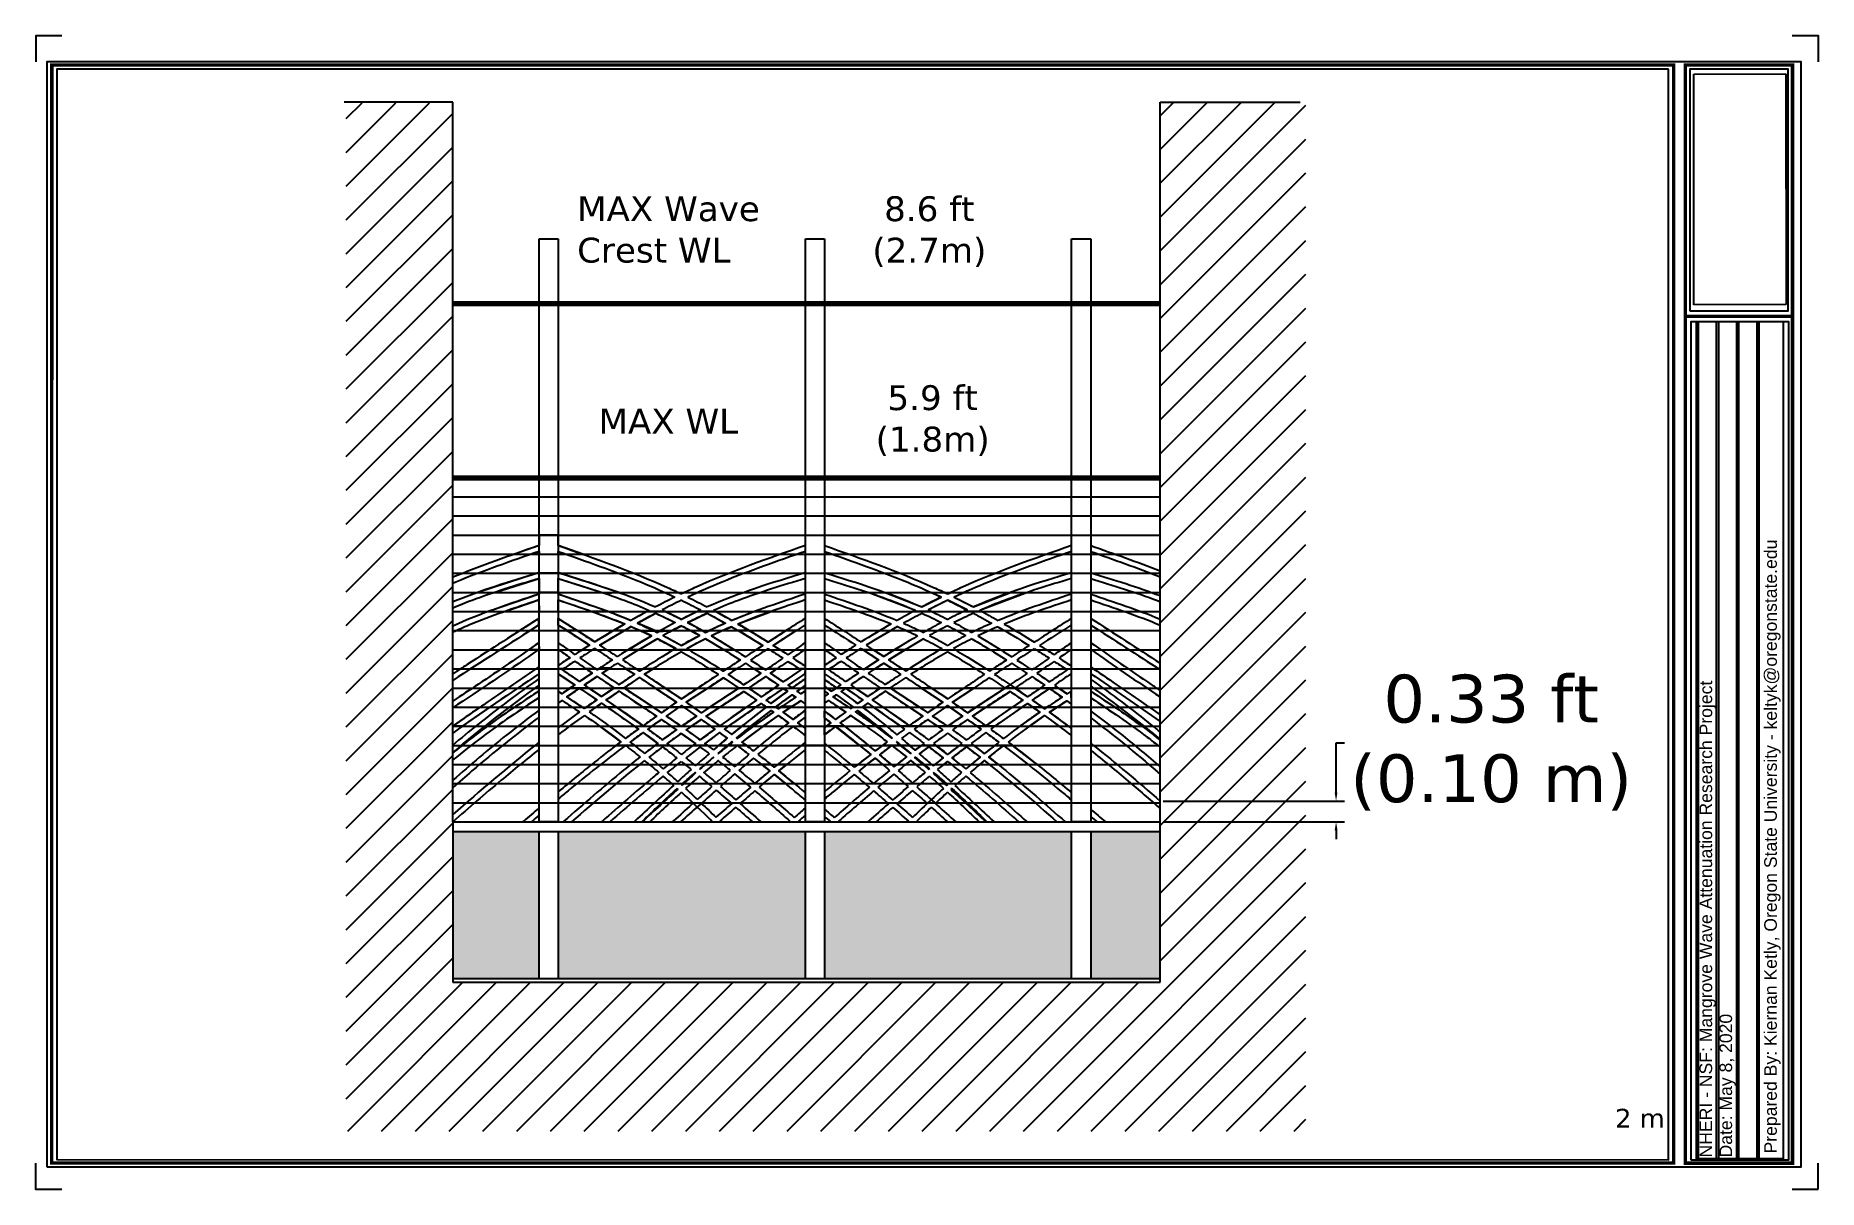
# Paper-space layout 'Mangrove Forest Area Sketch' of a CAD drawing. Header units: feet. Extents: x -9.9 to 37.6, y -9.3 to 21.4.
# The model-space entities are those that its viewports show. They can reach past a viewport. Long polylines and large blocks are cut down to what shows.
import ezdxf
from ezdxf.enums import TextEntityAlignment as Align

# ---------------------------------------------------------------- set-up
doc = ezdxf.new("R2010")
doc.units = ezdxf.units.FT
doc.header["$MEASUREMENT"] = 0
doc.header["$PDMODE"] = 35
for name, color, linetype in [(').5 layer template', 7, 'Continuous'), ('ATM Mangroves', 3, 'Continuous'), ('Beach Slopes', 80, 'Continuous'), ('BRD', 7, 'Continuous'), ('G-ANNO-NPLT', 40, 'Continuous'), ('G-ANNO-SYMB-NPLT', 11, 'Continuous'), ('Viewport', 2, 'Continuous')]:
    doc.layers.add(name, color=color, linetype=linetype)
doc.layers.add('Plot View', color=2, linetype='Continuous', plot=False)
doc.styles.add('_ATM-F2', font='arial.ttf')
doc.styles.get("Standard").update_dxf_attribs({"font": 'verdana.ttf'})
doc.dimstyles.new('Meters', dxfattribs={"dimscale": 0.25, "dimtxt": 1, "dimasz": 0.18, "dimexe": 0.178, "dimexo": 0.0625, "dimgap": 0.09, "dimtad": 0, "dimtih": 1, "dimtoh": 1, "dimzin": 0, "dimdsep": 46, "dimtxsty": 'Standard', "dimcen": 0.09, "dimazin": 0, "dimtfac": 1, "dimtofl": 0, "dimtmove": 0, "dimatfit": 3, "dimfxl": 0.5, "dimfxlon": 1, "dimtolj": 1, "dimtzin": 0, "dimarcsym": 0})
picture_1 = doc.add_image_def('image1.jpg', size_in_pixel=(2000, 800))

psp = doc.layouts.new('Mangrove Forest Area Sketch')

# ---------------------------------------------------------------- texts
at = {"transparency": 33554687}
psp.add_text('2 m', height=0.5, dxfattribs=at).set_placement((32.806, -7.832), align=Align.BOTTOM_CENTER)
at = {"layer": 'G-ANNO-NPLT', "color": 18, "true_color": 0x000000, "char_height": 0.335, "attachment_point": 7, "rotation": 89.9979, "style": '_ATM-F2'}
for s, insert, width in [('Prepared By: Kiernan Ketly, Oregon State University - keltyk@oregonstate.edu', (36.551, -8.371), 22.25217), ('NHERI - NSF: Mangrove Wave Attenuation Research Project', (34.828, -8.477), 13.97968), ('Date: May 8, 2020', (35.359, -8.477), 13.97968)]:
    psp.add_mtext(s, dxfattribs=dict(at, insert=insert, width=width))

msp = doc.modelspace()

# ---------------------------------------------------------------- texts
at = {"layer": 'ATM Mangroves', "color": 7, "transparency": 33554687, "char_height": 0.13, "attachment_point": 1}
for s, width, insert in [('\\pxqc;8.6 ft (2.7m)', 0.841393, (149.3253, -494.8824)), ('\\pxqc;5.9 ft (1.8m)', 0.691698, (149.4176, -495.8706))]:
    msp.add_mtext_dynamic_manual_height_columns(s, width=width, gutter_width=1, heights=[0], dxfattribs=dict(at, insert=insert))
at = {"layer": 'Beach Slopes', "color": 0, "transparency": 33554687, "char_height": 0.13, "attachment_point": 1}
for s, width, insert in [('MAX Wave Crest WL', 1.04255, (147.9037, -494.8824)), ('MAX WL', 6.93141, (148.0155, -495.994))]:
    msp.add_mtext_dynamic_manual_height_columns(s, width=width, gutter_width=1, heights=[0], dxfattribs=dict(at, insert=insert))

# ---------------------------------------------------------------- blocks, each defined once
blk = doc.blocks.new('*D91')
at = {"layer": 'ATM Mangroves', "color": 0, "lineweight": -2, "transparency": 16777216}
for p, q in [((151.8735, -498.0009), (151.8735, -497.7405)), ((151.8735, -497.7405), (151.9185, -497.7405)), ((150.969, -498.0459), (151.918, -498.0459)), ((150.969, -498.1543), (151.918, -498.1543)), ((151.8735, -498.1993), (151.8735, -498.2443))]:
    blk.add_line(p, q, dxfattribs=at)
at = {"layer": 'ATM Mangroves', "color": 0, "transparency": 16777216}
for points in [[(151.866, -498.0009), (151.881, -498.0009), (151.8735, -498.0459)], [(151.866, -498.1993), (151.881, -498.1993), (151.8735, -498.1543)]]:
    blk.add_solid(points, dxfattribs=at)
at = {"layer": 'Defpoints', "color": 0, "transparency": 16777216}
for p in [(150.9534, -498.0459), (150.9534, -498.1543), (151.8735, -498.1543)]:
    blk.add_point(p, dxfattribs=at)
at = {"layer": 'ATM Mangroves', "color": 0, "transparency": 16777216, "insert": (152.6849, -497.7405), "char_height": 0.25, "attachment_point": 5}
blk.add_mtext('\\A1;0.33 ft \\P(0.10 m)', dxfattribs=at)

# ---------------------------------------------------------------- dimensions: what is measured, and where the dimension line sits
at = {"layer": 'ATM Mangroves', "color": 7, "transparency": 33554687}
dim = msp.add_linear_dim(base=(151.8735, -498.1543), p1=(150.9534, -498.0459), p2=(150.9534, -498.1543), angle=90, text='0.33 ft \\P(0.10 m)', dimstyle='Meters', override={"dimpost": ' m', "dimfxlon": 0}, dxfattribs=at)
dim.commit()
dim.dimension.update_dxf_attribs({"geometry": '*D91', "text_midpoint": (152.6849, -497.7405), "dimtype": 160})

# ---------------------------------------------------------------- hatches: boundary and pattern name
at = {"layer": 'ATM Mangroves', "transparency": 33554687}
h = msp.add_hatch(dxfattribs=at)
h.set_pattern_fill('AR-SAND', scale=0.09)
h.set_pattern_definition([(37.5, (0, 0), (-0.005669402, 0.17341414), [0, -0.1368, 0, -0.153, 0, -0.14625]), (7.5, (0, 0), (0.1592799, 0.25399315), [0, -0.0738, 0, -0.1233, 0, -0.04725]), (327.5, (-0.1107, 0), (0.280272768, 0.000509315), [0, -0.045, 0, -0.162, 0, -0.2115]), (317.5, (-0.1107, 0), (0.27055139, 0.0789908), [0, -0.0225, 0, -0.1062, 0, -0.1215])])
h.paths.add_polyline_path([(149.0975, -498.2051), (147.8047, -498.2051), (147.805, -498.9734), (149.0975, -498.9734)])
h.paths.add_polyline_path([(150.4903, -498.2051), (149.1975, -498.2051), (149.1978, -498.9734), (150.4903, -498.9734)])
h.paths.add_polyline_path([(150.9534, -498.2051), (150.5903, -498.2051), (150.5906, -498.9734), (150.9534, -498.9734)])
h.paths.add_polyline_path([(147.7047, -498.2051), (147.2534, -498.2051), (147.2534, -498.9734), (147.7047, -498.9734)])
h.paths.add_polyline_path([(157.4185, -498.2241), (156.9672, -498.2241), (156.9672, -498.9925), (157.4185, -498.9925)])
h.paths.add_polyline_path([(158.8113, -498.2241), (157.5185, -498.2241), (157.5188, -498.9925), (158.8113, -498.9925)])
h.paths.add_polyline_path([(160.2041, -498.2241), (158.9113, -498.2241), (158.9116, -498.9925), (160.2041, -498.9925)])
h.paths.add_polyline_path([(160.6672, -498.2241), (160.3041, -498.2241), (160.3044, -498.9925), (160.6672, -498.9925)])
h.paths.add_polyline_path([(136.8019, -485.7707, -0.024824), (136.7773, -485.7199), (136.7773, -485.4755), (135.4047, -485.4755, 0.34479), (136.8019, -487.0778)])
h.paths.add_polyline_path([(138.8492, -485.4755), (137.3455, -485.4755), (137.3455, -485.7199, -0.024824), (137.3209, -485.7707), (137.3209, -487.0977, 0.366457)])
h.paths.add_polyline_path([(132.2275, -482.8723), (132.6347, -482.8723), (132.6347, -482.104), (132.2275, -482.104)])
h.paths.add_polyline_path([(132.735, -482.8723), (134.0275, -482.8723), (134.0275, -482.104), (132.7347, -482.104)])
h.paths.add_polyline_path([(134.1278, -482.8723), (135.4203, -482.8723), (135.4203, -482.104), (134.1275, -482.104)])
h.paths.add_polyline_path([(135.5206, -482.8723), (135.9275, -482.8723), (135.9275, -482.104), (135.5203, -482.104)])
h = msp.add_hatch(dxfattribs=at)
h.set_pattern_fill('ANSI31')
h.set_pattern_definition([(45, (-7.41968, -105.5335), (-0.088388348, 0.088388348), [])])
h.paths.add_polyline_path([(147.2534, -494.3949), (146.696, -494.3925), (146.696, -499.7713), (151.7152, -499.7713), (151.7152, -494.3925), (150.9534, -494.3898), (150.9534, -498.9925), (147.2534, -498.9925)])
h = msp.add_hatch(dxfattribs=at)
h.set_pattern_fill('CROSS', color=0, scale=1.75)
edge = h.paths.add_edge_path()
edge.add_spline(control_points=[(147.3803, -497.7528), (147.382, -497.7514), (147.3837, -497.75), (147.4248, -497.716), (147.4649, -497.6842), (147.5054, -497.6529)], knot_values=[0.251549, 0.251549, 0.251549, 0.251549, 0.25761, 0.25761, 0.400284, 0.400284, 0.400284, 0.400284], degree=3, periodic=0)
edge.add_line((147.5054, -497.6529), (147.4547, -497.6528))
edge.add_spline(control_points=[(147.4547, -497.6528), (147.4133, -497.6855), (147.3724, -497.7188), (147.3321, -497.7527)], knot_values=[0.312357, 0.312357, 0.312357, 0.312357, 0.470492, 0.470492, 0.470492, 0.470492], degree=3, periodic=0)
edge.add_line((147.3321, -497.7527), (147.3803, -497.7528))
edge = h.paths.add_edge_path()
edge.add_spline(control_points=[(147.5, -497.7529), (147.5416, -497.7191), (147.5835, -497.6857), (147.6258, -497.653)], knot_values=[1.591998, 1.591998, 1.591998, 1.591998, 1.741163, 1.741163, 1.741163, 1.741163], degree=3, periodic=0)
edge.add_line((147.6258, -497.653), (147.5746, -497.6529))
edge.add_spline(control_points=[(147.5746, -497.6529), (147.5589, -497.6651), (147.517, -497.6981), (147.4756, -497.7316), (147.4497, -497.7528)], knot_values=[1.764109, 1.764109, 1.764109, 1.764109, 1.823708, 1.924078, 1.924078, 1.924078, 1.924078], degree=3, periodic=0)
edge.add_line((147.4497, -497.7528), (147.5, -497.7529))
edge = h.paths.add_edge_path()
edge.add_spline(control_points=[(147.6552, -497.753), (147.6714, -497.7389), (147.6879, -497.7251), (147.7047, -497.7113)], knot_values=[0.023211, 0.023211, 0.023211, 0.023211, 0.083882, 0.083882, 0.083882, 0.083882], degree=3, periodic=0)
edge.add_line((147.7047, -497.7113), (147.7047, -497.6714))
edge.add_spline(control_points=[(147.7047, -497.6714), (147.6718, -497.698), (147.6388, -497.7246), (147.6074, -497.753)], knot_values=[0, 0, 0, 0, 0.127014, 0.127014, 0.127014, 0.127014], degree=3, periodic=0)
edge.add_line((147.6074, -497.753), (147.6552, -497.753))
h.paths.add_polyline_path([(147.8047, -497.6531), (147.7047, -497.6531), (147.7047, -497.7531), (147.8047, -497.7531)])
edge = h.paths.add_edge_path()
edge.add_spline(control_points=[(147.8725, -497.7268), (147.8503, -497.7079), (147.8277, -497.6897), (147.805, -497.6714)], knot_values=[0, 0, 0, 0, 0.087313, 0.087313, 0.087313, 0.087313], degree=3, periodic=0)
edge.add_spline(control_points=[(147.805, -497.6714), (147.8049, -497.6713), (147.8048, -497.6712), (147.8047, -497.6712)], knot_values=[-0.000311, -0.000311, -0.000311, -0.000311, 0, 0, 0, 0], degree=3, periodic=0)
edge.add_line((147.8047, -497.6712), (147.8047, -497.7111))
edge.add_spline(control_points=[(147.805, -497.7113), (147.8192, -497.7229), (147.8332, -497.7347), (147.847, -497.7465)], knot_values=[0.023211, 0.023211, 0.023211, 0.023211, 0.074556, 0.074556, 0.074556, 0.074556], degree=3, periodic=0)
edge.add_spline(control_points=[(147.847, -497.7465), (147.8555, -497.7399), (147.864, -497.7334), (147.8725, -497.7268)], knot_values=[1.438523, 1.438523, 1.438523, 1.438523, 1.470718, 1.470718, 1.470718, 1.470718], degree=3, periodic=0)
edge = h.paths.add_edge_path()
edge.add_spline(control_points=[(147.8965, -497.7477), (147.8886, -497.7407), (147.8806, -497.7337), (147.8725, -497.7268)], knot_values=[0.087313, 0.087313, 0.087313, 0.087313, 0.119197, 0.119197, 0.119197, 0.119197], degree=3, periodic=0)
edge.add_spline(control_points=[(147.8725, -497.7268), (147.864, -497.7334), (147.8555, -497.7399), (147.847, -497.7465)], knot_values=[1.438523, 1.438523, 1.438523, 1.438523, 1.470718, 1.470718, 1.470718, 1.470718], degree=3, periodic=0)
edge.add_spline(control_points=[(147.847, -497.7465), (147.8496, -497.7487), (147.8522, -497.751), (147.8547, -497.7532)], knot_values=[0.074556, 0.074556, 0.074556, 0.074556, 0.084137, 0.084137, 0.084137, 0.084137], degree=3, periodic=0)
edge.add_line((147.8547, -497.7532), (147.8895, -497.7532))
edge.add_spline(control_points=[(147.8895, -497.7532), (147.8918, -497.7514), (147.8942, -497.7496), (147.8965, -497.7477)], knot_values=[1.322967, 1.322967, 1.322967, 1.322967, 1.331253, 1.331253, 1.331253, 1.331253], degree=3, periodic=0)
edge = h.paths.add_edge_path()
edge.add_spline(control_points=[(147.8965, -497.7477), (147.935, -497.7179), (147.9738, -497.6885), (148.013, -497.6596)], knot_values=[1.187444, 1.187444, 1.187444, 1.187444, 1.322967, 1.322967, 1.322967, 1.322967], degree=3, periodic=0)
edge.add_spline(control_points=[(148.013, -497.6596), (148.0103, -497.6575), (148.0076, -497.6554), (148.0049, -497.6533)], knot_values=[0.252221, 0.252221, 0.252221, 0.252221, 0.261707, 0.261707, 0.261707, 0.261707], degree=3, periodic=0)
edge.add_line((148.0049, -497.6533), (147.9695, -497.6533))
edge.add_spline(control_points=[(147.9695, -497.6533), (147.9369, -497.6775), (147.9046, -497.702), (147.8725, -497.7268)], knot_values=[1.316788, 1.316788, 1.316788, 1.316788, 1.438523, 1.438523, 1.438523, 1.438523], degree=3, periodic=0)
edge.add_spline(control_points=[(147.8725, -497.7268), (147.8806, -497.7337), (147.8886, -497.7407), (147.8965, -497.7477)], knot_values=[0.087313, 0.087313, 0.087313, 0.087313, 0.119197, 0.119197, 0.119197, 0.119197], degree=3, periodic=0)
edge = h.paths.add_edge_path()
edge.add_spline(control_points=[(148.1785, -497.7535), (148.1381, -497.7195), (148.0972, -497.6861), (148.0557, -497.6534)], knot_values=[0.313217, 0.313217, 0.313217, 0.313217, 0.471658, 0.471658, 0.471658, 0.471658], degree=3, periodic=0)
edge.add_line((148.0557, -497.6534), (148.0214, -497.6533))
edge.add_spline(control_points=[(148.0214, -497.6533), (148.0186, -497.6554), (148.0158, -497.6575), (148.013, -497.6596)], knot_values=[1.177704, 1.177704, 1.177704, 1.177704, 1.187444, 1.187444, 1.187444, 1.187444], degree=3, periodic=0)
edge.add_spline(control_points=[(148.013, -497.6596), (148.0505, -497.6887), (148.0877, -497.7183), (148.1263, -497.7502), (148.1282, -497.7518), (148.1302, -497.7534)], knot_values=[0.261707, 0.261707, 0.261707, 0.261707, 0.394223, 0.394223, 0.401252, 0.401252, 0.401252, 0.401252], degree=3, periodic=0)
edge.add_line((148.1302, -497.7534), (148.1785, -497.7535))
edge = h.paths.add_edge_path()
edge.add_line((148.0214, -497.6533), (148.0049, -497.6533))
edge.add_spline(control_points=[(148.0049, -497.6533), (148.0076, -497.6554), (148.0103, -497.6575), (148.013, -497.6596)], knot_values=[0.252221, 0.252221, 0.252221, 0.252221, 0.261707, 0.261707, 0.261707, 0.261707], degree=3, periodic=0)
edge.add_spline(control_points=[(148.013, -497.6596), (148.0158, -497.6575), (148.0186, -497.6554), (148.0214, -497.6533)], knot_values=[1.177704, 1.177704, 1.177704, 1.177704, 1.187444, 1.187444, 1.187444, 1.187444], degree=3, periodic=0)
edge = h.paths.add_edge_path()
edge.add_spline(control_points=[(148.4766, -497.7273), (148.4682, -497.7208), (148.4597, -497.7144), (148.4513, -497.7079)], knot_values=[0.78055, 0.78055, 0.78055, 0.78055, 0.812501, 0.812501, 0.812501, 0.812501], degree=3, periodic=0)
edge.add_spline(control_points=[(148.4513, -497.7079), (148.4428, -497.7144), (148.4343, -497.7208), (148.4259, -497.7273)], knot_values=[0.78055, 0.78055, 0.78055, 0.78055, 0.812501, 0.812501, 0.812501, 0.812501], degree=3, periodic=0)
edge.add_spline(control_points=[(148.4259, -497.7273), (148.4344, -497.7338), (148.4428, -497.7403), (148.4513, -497.7468)], knot_values=[0.71325, 0.71325, 0.71325, 0.71325, 0.74288, 0.74288, 0.74288, 0.74288], degree=3, periodic=0)
edge.add_spline(control_points=[(148.4513, -497.7468), (148.4597, -497.7403), (148.4682, -497.7338), (148.4766, -497.7273)], knot_values=[0.71325, 0.71325, 0.71325, 0.71325, 0.74288, 0.74288, 0.74288, 0.74288], degree=3, periodic=0)
edge = h.paths.add_edge_path()
edge.add_spline(control_points=[(148.4513, -497.7079), (148.429, -497.6909), (148.405, -497.6728), (148.3809, -497.6549), (148.3793, -497.6536)], knot_values=[0.69045, 0.69045, 0.69045, 0.69045, 0.774458, 0.78055, 0.78055, 0.78055, 0.78055], degree=3, periodic=0)
edge.add_line((148.3793, -497.6536), (148.3274, -497.6536))
edge.add_spline(control_points=[(148.3274, -497.6536), (148.3605, -497.6779), (148.3933, -497.7025), (148.4259, -497.7273)], knot_values=[0.599163, 0.599163, 0.599163, 0.599163, 0.71325, 0.71325, 0.71325, 0.71325], degree=3, periodic=0)
edge.add_spline(control_points=[(148.4259, -497.7273), (148.4343, -497.7208), (148.4428, -497.7144), (148.4513, -497.7079)], knot_values=[0.78055, 0.78055, 0.78055, 0.78055, 0.812501, 0.812501, 0.812501, 0.812501], degree=3, periodic=0)
edge = h.paths.add_edge_path()
edge.add_spline(control_points=[(148.4766, -497.7273), (148.5091, -497.7025), (148.5419, -497.678), (148.5748, -497.6538)], knot_values=[0.599506, 0.599506, 0.599506, 0.599506, 0.71325, 0.71325, 0.71325, 0.71325], degree=3, periodic=0)
edge.add_line((148.5748, -497.6538), (148.5231, -497.6538))
edge.add_spline(control_points=[(148.5231, -497.6538), (148.5215, -497.6549), (148.4975, -497.6729), (148.4735, -497.6909), (148.4513, -497.7079)], knot_values=[0.690663, 0.690663, 0.690663, 0.690663, 0.696542, 0.78055, 0.78055, 0.78055, 0.78055], degree=3, periodic=0)
edge.add_spline(control_points=[(148.4513, -497.7079), (148.4597, -497.7144), (148.4682, -497.7208), (148.4766, -497.7273)], knot_values=[0.78055, 0.78055, 0.78055, 0.78055, 0.812501, 0.812501, 0.812501, 0.812501], degree=3, periodic=0)
edge = h.paths.add_edge_path()
edge.add_spline(control_points=[(148.4513, -497.7468), (148.4428, -497.7403), (148.4344, -497.7338), (148.4259, -497.7273)], knot_values=[0.71325, 0.71325, 0.71325, 0.71325, 0.74288, 0.74288, 0.74288, 0.74288], degree=3, periodic=0)
edge.add_spline(control_points=[(148.4259, -497.7273), (148.4145, -497.7361), (148.4032, -497.7449), (148.3919, -497.7537)], knot_values=[0.812501, 0.812501, 0.812501, 0.812501, 0.855474, 0.855474, 0.855474, 0.855474], degree=3, periodic=0)
edge.add_line((148.3919, -497.7537), (148.4423, -497.7537))
edge.add_spline(control_points=[(148.4423, -497.7537), (148.4453, -497.7514), (148.4483, -497.7491), (148.4513, -497.7468)], knot_values=[0.74288, 0.74288, 0.74288, 0.74288, 0.753418, 0.753418, 0.753418, 0.753418], degree=3, periodic=0)
edge = h.paths.add_edge_path()
edge.add_spline(control_points=[(148.5107, -497.7538), (148.4994, -497.7449), (148.488, -497.7361), (148.4766, -497.7273)], knot_values=[0.812501, 0.812501, 0.812501, 0.812501, 0.855645, 0.855645, 0.855645, 0.855645], degree=3, periodic=0)
edge.add_spline(control_points=[(148.4766, -497.7273), (148.4682, -497.7338), (148.4597, -497.7403), (148.4513, -497.7468)], knot_values=[0.71325, 0.71325, 0.71325, 0.71325, 0.74288, 0.74288, 0.74288, 0.74288], degree=3, periodic=0)
edge.add_spline(control_points=[(148.4513, -497.7468), (148.4543, -497.7491), (148.4573, -497.7514), (148.4603, -497.7537)], knot_values=[0.74288, 0.74288, 0.74288, 0.74288, 0.753442, 0.753442, 0.753442, 0.753442], degree=3, periodic=0)
edge.add_line((148.4603, -497.7537), (148.5107, -497.7538))
edge = h.paths.add_edge_path()
edge.add_spline(control_points=[(149.0555, -497.7465), (149.0693, -497.7347), (149.0833, -497.7229), (149.0975, -497.7113)], knot_values=[0.023211, 0.023211, 0.023211, 0.023211, 0.074556, 0.074556, 0.074556, 0.074556], degree=3, periodic=0)
edge.add_line((149.0975, -497.7113), (149.0975, -497.6714))
edge.add_spline(control_points=[(149.0975, -497.6714), (149.0749, -497.6897), (149.0522, -497.7079), (149.03, -497.7268)], knot_values=[0, 0, 0, 0, 0.087313, 0.087313, 0.087313, 0.087313], degree=3, periodic=0)
edge.add_spline(control_points=[(149.03, -497.7268), (149.0385, -497.7334), (149.047, -497.7399), (149.0555, -497.7465)], knot_values=[1.438523, 1.438523, 1.438523, 1.438523, 1.470718, 1.470718, 1.470718, 1.470718], degree=3, periodic=0)
edge = h.paths.add_edge_path()
edge.add_spline(control_points=[(149.0555, -497.7465), (149.047, -497.7399), (149.0385, -497.7334), (149.03, -497.7268)], knot_values=[1.438523, 1.438523, 1.438523, 1.438523, 1.470718, 1.470718, 1.470718, 1.470718], degree=3, periodic=0)
edge.add_spline(control_points=[(149.03, -497.7268), (149.022, -497.7337), (149.0139, -497.7407), (149.006, -497.7477)], knot_values=[0.087313, 0.087313, 0.087313, 0.087313, 0.119197, 0.119197, 0.119197, 0.119197], degree=3, periodic=0)
edge.add_spline(control_points=[(149.006, -497.7477), (149.0088, -497.7499), (149.0116, -497.7521), (149.0144, -497.7542)], knot_values=[1.322967, 1.322967, 1.322967, 1.322967, 1.332762, 1.332762, 1.332762, 1.332762], degree=3, periodic=0)
edge.add_line((149.0144, -497.7542), (149.0466, -497.7542))
edge.add_spline(control_points=[(149.0466, -497.7542), (149.0495, -497.7517), (149.0525, -497.7491), (149.0555, -497.7465)], knot_values=[0.074556, 0.074556, 0.074556, 0.074556, 0.085654, 0.085654, 0.085654, 0.085654], degree=3, periodic=0)
edge = h.paths.add_edge_path()
edge.add_spline(control_points=[(149.03, -497.7268), (149.0122, -497.7131), (148.9944, -497.6995), (148.9765, -497.6859)], knot_values=[1.371101, 1.371101, 1.371101, 1.371101, 1.438523, 1.438523, 1.438523, 1.438523], degree=3, periodic=0)
edge.add_spline(control_points=[(148.9765, -497.6859), (148.9681, -497.6925), (148.9597, -497.6992), (148.9513, -497.7058)], knot_values=[1.641666, 1.641666, 1.641666, 1.641666, 1.671484, 1.671484, 1.671484, 1.671484], degree=3, periodic=0)
edge.add_spline(control_points=[(148.9513, -497.7058), (148.9696, -497.7197), (148.9878, -497.7337), (149.006, -497.7477)], knot_values=[1.259021, 1.259021, 1.259021, 1.259021, 1.322967, 1.322967, 1.322967, 1.322967], degree=3, periodic=0)
edge.add_spline(control_points=[(149.006, -497.7477), (149.0139, -497.7407), (149.022, -497.7337), (149.03, -497.7268)], knot_values=[0.087313, 0.087313, 0.087313, 0.087313, 0.119197, 0.119197, 0.119197, 0.119197], degree=3, periodic=0)
edge = h.paths.add_edge_path()
edge.add_spline(control_points=[(148.9765, -497.6859), (148.9678, -497.6793), (148.9591, -497.6728), (148.9504, -497.6662)], knot_values=[1.338428, 1.338428, 1.338428, 1.338428, 1.371101, 1.371101, 1.371101, 1.371101], degree=3, periodic=0)
edge.add_spline(control_points=[(148.9504, -497.6662), (148.9419, -497.6728), (148.9335, -497.6795), (148.9252, -497.6861)], knot_values=[1.785726, 1.785726, 1.785726, 1.785726, 1.817838, 1.817838, 1.817838, 1.817838], degree=3, periodic=0)
edge.add_spline(control_points=[(148.9252, -497.6861), (148.9339, -497.6927), (148.9426, -497.6992), (148.9513, -497.7058)], knot_values=[1.228665, 1.228665, 1.228665, 1.228665, 1.259021, 1.259021, 1.259021, 1.259021], degree=3, periodic=0)
edge.add_spline(control_points=[(148.9513, -497.7058), (148.9597, -497.6992), (148.9681, -497.6925), (148.9765, -497.6859)], knot_values=[1.641666, 1.641666, 1.641666, 1.641666, 1.671484, 1.671484, 1.671484, 1.671484], degree=3, periodic=0)
edge = h.paths.add_edge_path()
edge.add_spline(control_points=[(148.9765, -497.6859), (148.9899, -497.6753), (149.0035, -497.6647), (149.017, -497.6542)], knot_values=[1.593869, 1.593869, 1.593869, 1.593869, 1.641666, 1.641666, 1.641666, 1.641666], degree=3, periodic=0)
edge.add_line((149.017, -497.6542), (148.9658, -497.6542))
edge.add_spline(control_points=[(148.9658, -497.6542), (148.9607, -497.6582), (148.9555, -497.6622), (148.9504, -497.6662)], knot_values=[1.766116, 1.766116, 1.766116, 1.766116, 1.785726, 1.785726, 1.785726, 1.785726], degree=3, periodic=0)
edge.add_spline(control_points=[(148.9504, -497.6662), (148.9591, -497.6728), (148.9678, -497.6793), (148.9765, -497.6859)], knot_values=[1.338428, 1.338428, 1.338428, 1.338428, 1.371101, 1.371101, 1.371101, 1.371101], degree=3, periodic=0)
edge = h.paths.add_edge_path()
edge.add_spline(control_points=[(148.9504, -497.6662), (148.945, -497.6622), (148.9396, -497.6582), (148.9342, -497.6541)], knot_values=[1.318218, 1.318218, 1.318218, 1.318218, 1.338428, 1.338428, 1.338428, 1.338428], degree=3, periodic=0)
edge.add_line((148.9342, -497.6541), (148.8966, -497.6541))
edge.add_spline(control_points=[(148.8966, -497.6541), (148.8942, -497.6559), (148.8919, -497.6577), (148.8895, -497.6596)], knot_values=[0.253422, 0.253422, 0.253422, 0.253422, 0.261707, 0.261707, 0.261707, 0.261707], degree=3, periodic=0)
edge.add_spline(control_points=[(148.8895, -497.6596), (148.9014, -497.6684), (148.9133, -497.6772), (148.9252, -497.6861)], knot_values=[1.187444, 1.187444, 1.187444, 1.187444, 1.228665, 1.228665, 1.228665, 1.228665], degree=3, periodic=0)
edge.add_spline(control_points=[(148.9252, -497.6861), (148.9335, -497.6795), (148.9419, -497.6728), (148.9504, -497.6662)], knot_values=[1.785726, 1.785726, 1.785726, 1.785726, 1.817838, 1.817838, 1.817838, 1.817838], degree=3, periodic=0)
edge = h.paths.add_edge_path()
edge.add_spline(control_points=[(148.8913, -497.7541), (148.9112, -497.7379), (148.9312, -497.7218), (148.9513, -497.7058)], knot_values=[1.671484, 1.671484, 1.671484, 1.671484, 1.742977, 1.742977, 1.742977, 1.742977], degree=3, periodic=0)
edge.add_spline(control_points=[(148.9513, -497.7058), (148.9426, -497.6992), (148.9339, -497.6927), (148.9252, -497.6861)], knot_values=[1.228665, 1.228665, 1.228665, 1.228665, 1.259021, 1.259021, 1.259021, 1.259021], degree=3, periodic=0)
edge.add_spline(control_points=[(148.9252, -497.6861), (148.9236, -497.6873), (148.8954, -497.7097), (148.8674, -497.7324), (148.841, -497.7541)], knot_values=[1.817838, 1.817838, 1.817838, 1.817838, 1.823708, 1.926022, 1.926022, 1.926022, 1.926022], degree=3, periodic=0)
edge.add_line((148.841, -497.7541), (148.8913, -497.7541))
edge = h.paths.add_edge_path()
edge.add_spline(control_points=[(148.7717, -497.754), (148.7738, -497.7522), (148.776, -497.7504), (148.8148, -497.7183), (148.852, -497.6887), (148.8895, -497.6596)], knot_values=[0.261707, 0.261707, 0.261707, 0.261707, 0.269564, 0.269564, 0.40208, 0.40208, 0.40208, 0.40208], degree=3, periodic=0)
edge.add_spline(control_points=[(148.8895, -497.6596), (148.8871, -497.6577), (148.8846, -497.6559), (148.8821, -497.6541)], knot_values=[1.178896, 1.178896, 1.178896, 1.178896, 1.187444, 1.187444, 1.187444, 1.187444], degree=3, periodic=0)
edge.add_line((148.8821, -497.6541), (148.8459, -497.6541))
edge.add_spline(control_points=[(148.8459, -497.6541), (148.8046, -497.6867), (148.7637, -497.72), (148.7234, -497.754)], knot_values=[0.314347, 0.314347, 0.314347, 0.314347, 0.472408, 0.472408, 0.472408, 0.472408], degree=3, periodic=0)
edge.add_line((148.7234, -497.754), (148.7717, -497.754))
edge = h.paths.add_edge_path()
edge.add_spline(control_points=[(149.0555, -497.7465), (149.0525, -497.7491), (149.0495, -497.7517), (149.0466, -497.7542)], knot_values=[0.074556, 0.074556, 0.074556, 0.074556, 0.085654, 0.085654, 0.085654, 0.085654], degree=3, periodic=0)
edge.add_line((149.0466, -497.7542), (149.0654, -497.7543))
edge.add_spline(control_points=[(149.0654, -497.7543), (149.0621, -497.7517), (149.0588, -497.7491), (149.0555, -497.7465)], knot_values=[1.470718, 1.470718, 1.470718, 1.470718, 1.483284, 1.483284, 1.483284, 1.483284], degree=3, periodic=0)
edge = h.paths.add_edge_path()
edge.add_spline(control_points=[(149.0144, -497.7542), (149.0116, -497.7521), (149.0088, -497.7499), (149.006, -497.7477)], knot_values=[1.322967, 1.322967, 1.322967, 1.322967, 1.332762, 1.332762, 1.332762, 1.332762], degree=3, periodic=0)
edge.add_spline(control_points=[(149.006, -497.7477), (149.0036, -497.7499), (149.0012, -497.752), (148.9988, -497.7542)], knot_values=[0.119197, 0.119197, 0.119197, 0.119197, 0.128853, 0.128853, 0.128853, 0.128853], degree=3, periodic=0)
edge.add_line((148.9988, -497.7542), (149.0144, -497.7542))
h.paths.add_polyline_path([(149.1975, -497.6544), (149.0975, -497.6543), (149.0975, -497.7543), (149.1975, -497.7544)])
edge = h.paths.add_edge_path()
edge.add_spline(control_points=[(149.2653, -497.7268), (149.2431, -497.7079), (149.2205, -497.6897), (149.1978, -497.6714)], knot_values=[0, 0, 0, 0, 0.087313, 0.087313, 0.087313, 0.087313], degree=3, periodic=0)
edge.add_spline(control_points=[(149.1978, -497.6714), (149.1977, -497.6713), (149.1976, -497.6712), (149.1975, -497.6712)], knot_values=[-0.000311, -0.000311, -0.000311, -0.000311, 0, 0, 0, 0], degree=3, periodic=0)
edge.add_line((149.1975, -497.6712), (149.1975, -497.7111))
edge.add_spline(control_points=[(149.1975, -497.7111), (149.1976, -497.7111), (149.1977, -497.7112), (149.1978, -497.7113)], knot_values=[0.022919, 0.022919, 0.022919, 0.022919, 0.023211, 0.023211, 0.023211, 0.023211], degree=3, periodic=0)
edge.add_spline(control_points=[(149.1978, -497.7113), (149.212, -497.7229), (149.226, -497.7347), (149.2398, -497.7465)], knot_values=[0.023211, 0.023211, 0.023211, 0.023211, 0.074556, 0.074556, 0.074556, 0.074556], degree=3, periodic=0)
edge.add_spline(control_points=[(149.2398, -497.7465), (149.2483, -497.7399), (149.2568, -497.7334), (149.2653, -497.7268)], knot_values=[1.438523, 1.438523, 1.438523, 1.438523, 1.470718, 1.470718, 1.470718, 1.470718], degree=3, periodic=0)
edge = h.paths.add_edge_path()
edge.add_spline(control_points=[(149.2893, -497.7477), (149.2814, -497.7407), (149.2734, -497.7337), (149.2653, -497.7268)], knot_values=[0.087313, 0.087313, 0.087313, 0.087313, 0.119197, 0.119197, 0.119197, 0.119197], degree=3, periodic=0)
edge.add_spline(control_points=[(149.2653, -497.7268), (149.2568, -497.7334), (149.2483, -497.7399), (149.2398, -497.7465)], knot_values=[1.438523, 1.438523, 1.438523, 1.438523, 1.470718, 1.470718, 1.470718, 1.470718], degree=3, periodic=0)
edge.add_spline(control_points=[(149.2398, -497.7465), (149.2429, -497.7492), (149.2459, -497.7518), (149.2489, -497.7544)], knot_values=[0.074556, 0.074556, 0.074556, 0.074556, 0.085911, 0.085911, 0.085911, 0.085911], degree=3, periodic=0)
edge.add_line((149.2489, -497.7544), (149.2807, -497.7544))
edge.add_spline(control_points=[(149.2807, -497.7544), (149.2835, -497.7522), (149.2864, -497.75), (149.2893, -497.7477)], knot_values=[1.322967, 1.322967, 1.322967, 1.322967, 1.333119, 1.333119, 1.333119, 1.333119], degree=3, periodic=0)
edge = h.paths.add_edge_path()
edge.add_spline(control_points=[(149.2893, -497.7477), (149.3075, -497.7337), (149.3257, -497.7197), (149.344, -497.7058)], knot_values=[1.259021, 1.259021, 1.259021, 1.259021, 1.322967, 1.322967, 1.322967, 1.322967], degree=3, periodic=0)
edge.add_spline(control_points=[(149.344, -497.7058), (149.3357, -497.6992), (149.3273, -497.6925), (149.3189, -497.6859)], knot_values=[1.641666, 1.641666, 1.641666, 1.641666, 1.671484, 1.671484, 1.671484, 1.671484], degree=3, periodic=0)
edge.add_spline(control_points=[(149.3189, -497.6859), (149.3009, -497.6995), (149.2831, -497.7131), (149.2653, -497.7268)], knot_values=[1.371101, 1.371101, 1.371101, 1.371101, 1.438523, 1.438523, 1.438523, 1.438523], degree=3, periodic=0)
edge.add_spline(control_points=[(149.2653, -497.7268), (149.2734, -497.7337), (149.2814, -497.7407), (149.2893, -497.7477)], knot_values=[0.087313, 0.087313, 0.087313, 0.087313, 0.119197, 0.119197, 0.119197, 0.119197], degree=3, periodic=0)
edge = h.paths.add_edge_path()
edge.add_spline(control_points=[(149.2489, -497.7544), (149.2459, -497.7518), (149.2429, -497.7492), (149.2398, -497.7465)], knot_values=[0.074556, 0.074556, 0.074556, 0.074556, 0.085911, 0.085911, 0.085911, 0.085911], degree=3, periodic=0)
edge.add_spline(control_points=[(149.2398, -497.7465), (149.2365, -497.7492), (149.2331, -497.7518), (149.2297, -497.7544)], knot_values=[1.470718, 1.470718, 1.470718, 1.470718, 1.483521, 1.483521, 1.483521, 1.483521], degree=3, periodic=0)
edge.add_line((149.2297, -497.7544), (149.2489, -497.7544))
h = msp.add_hatch(dxfattribs=at)
h.set_pattern_fill('AR-B816', color=0, scale=1.75)
edge = h.paths.add_edge_path()
edge.add_spline(control_points=[(150.5903, -497.9005), (150.572, -497.8855), (150.5535, -497.8705), (150.535, -497.8556)], knot_values=[1.484116, 1.484116, 1.484116, 1.484116, 1.550191, 1.550191, 1.550191, 1.550191], degree=3, periodic=0)
edge.add_line((150.535, -497.8556), (150.4903, -497.8555))
edge.add_line((150.4903, -497.8555), (150.4903, -497.9555))
edge.add_line((150.4903, -497.9555), (150.5903, -497.9556))
edge.add_line((150.5903, -497.9556), (150.5903, -497.9005))
edge = h.paths.add_edge_path()
edge.add_spline(control_points=[(150.2482, -497.9553), (150.2737, -497.9235), (150.3001, -497.8926), (150.3297, -497.8601), (150.3319, -497.8578), (150.3341, -497.8554)], knot_values=[0.223874, 0.223874, 0.223874, 0.223874, 0.338487, 0.338487, 0.347616, 0.347616, 0.347616, 0.347616], degree=3, periodic=0)
edge.add_line((150.3341, -497.8554), (150.2923, -497.8553))
edge.add_spline(control_points=[(150.2923, -497.8553), (150.2893, -497.8586), (150.2605, -497.8911), (150.2327, -497.9245), (150.2087, -497.9553)], knot_values=[0.270656, 0.270656, 0.270656, 0.270656, 0.283749, 0.400898, 0.400898, 0.400898, 0.400898], degree=3, periodic=0)
edge.add_line((150.2087, -497.9553), (150.2482, -497.9553))
edge = h.paths.add_edge_path(flags=17)
edge.add_spline(control_points=[(150.5903, -497.8599), (150.5886, -497.8585), (150.5868, -497.857), (150.5851, -497.8556)], knot_values=[1.645698, 1.645698, 1.645698, 1.645698, 1.652512, 1.652512, 1.652512, 1.652512], degree=3, periodic=0)
edge.add_line((150.5851, -497.8556), (150.535, -497.8556))
edge.add_spline(control_points=[(150.535, -497.8556), (150.5535, -497.8705), (150.572, -497.8855), (150.5903, -497.9005)], knot_values=[1.484116, 1.484116, 1.484116, 1.484116, 1.550191, 1.550191, 1.550191, 1.550191], degree=3, periodic=0)
edge.add_line((150.5903, -497.9005), (150.5903, -497.8599))
edge = h.paths.add_edge_path()
edge.add_spline(control_points=[(150.706, -497.9557), (150.6676, -497.9235), (150.6291, -497.8916), (150.5903, -497.8599)], knot_values=[1.652512, 1.652512, 1.652512, 1.652512, 1.802689, 1.802689, 1.802689, 1.802689], degree=3, periodic=0)
edge.add_line((150.5903, -497.8599), (150.5903, -497.9005))
edge.add_spline(control_points=[(150.5903, -497.9005), (150.6127, -497.9188), (150.6349, -497.9372), (150.6571, -497.9557)], knot_values=[1.550191, 1.550191, 1.550191, 1.550191, 1.630411, 1.630411, 1.630411, 1.630411], degree=3, periodic=0)
edge.add_line((150.6571, -497.9557), (150.706, -497.9557))
edge = h.paths.add_edge_path()
edge.add_spline(control_points=[(150.8727, -497.9559), (150.8485, -497.9249), (150.8207, -497.8915), (150.7918, -497.8589), (150.7891, -497.8558)], knot_values=[0.271246, 0.271246, 0.271246, 0.271246, 0.389142, 0.401646, 0.401646, 0.401646, 0.401646], degree=3, periodic=0)
edge.add_line((150.7891, -497.8558), (150.7472, -497.8557))
edge.add_spline(control_points=[(150.7472, -497.8557), (150.7493, -497.858), (150.7514, -497.8603), (150.781, -497.8927), (150.8075, -497.9239), (150.8331, -497.9558)], knot_values=[0.224345, 0.224345, 0.224345, 0.224345, 0.233004, 0.233004, 0.348239, 0.348239, 0.348239, 0.348239], degree=3, periodic=0)
edge.add_line((150.8331, -497.9558), (150.8727, -497.9559))
edge = h.paths.add_edge_path()
edge.add_spline(control_points=[(151.0012, -497.884), (151, -497.883), (150.9988, -497.8819), (150.9975, -497.8809)], knot_values=[2.122845, 2.122845, 2.122845, 2.122845, 2.127701, 2.127701, 2.127701, 2.127701], degree=3, periodic=0)
edge.add_spline(control_points=[(150.9975, -497.8809), (150.9879, -497.8725), (150.9782, -497.8642), (150.9685, -497.8559)], knot_values=[2.084572, 2.084572, 2.084572, 2.084572, 2.122845, 2.122845, 2.122845, 2.122845], degree=3, periodic=0)
edge.add_line((150.9685, -497.8559), (150.9194, -497.8559))
edge.add_spline(control_points=[(150.9194, -497.8559), (150.9456, -497.878), (150.9716, -497.9003), (150.9975, -497.9226)], knot_values=[1.890835, 1.890835, 1.890835, 1.890835, 1.986044, 1.986044, 1.986044, 1.986044], degree=3, periodic=0)
edge.add_spline(control_points=[(150.9975, -497.9226), (150.9988, -497.9237), (151.0001, -497.9248), (151.0013, -497.9259)], knot_values=[1.986044, 1.986044, 1.986044, 1.986044, 1.990685, 1.990685, 1.990685, 1.990685], degree=3, periodic=0)
edge.add_line((151.0013, -497.9259), (151.0012, -497.884))

# ---------------------------------------------------------------- linework, layer by layer
at = {"layer": 'ATM Mangroves', "color": 7, "transparency": 33554687}
for p, q in [((147.2534, -494.3898), (146.6849, -494.3898)), ((147.2534, -498.1543), (147.2534, -494.3898)), ((150.9534, -498.9925), (150.9534, -494.3898)), ((150.9534, -494.3898), (151.6855, -494.3898)), ((147.7047, -495.1043), (147.8047, -495.1043)), ((149.0975, -495.1043), (149.1975, -495.1043)), ((150.4903, -495.1043), (150.5903, -495.1043)), ((147.2534, -496.3543), (150.9534, -496.3543)), ((147.2534, -496.4543), (150.9534, -496.4543)), ((147.2534, -496.5543), (150.9534, -496.5543)), ((147.2534, -496.6543), (150.9534, -496.6543)), ((147.2534, -496.7543), (150.9534, -496.7543)), ((147.2534, -496.8543), (150.9534, -496.8543)), ((147.2534, -496.9543), (150.9534, -496.9543)), ((147.2534, -497.0543), (150.9534, -497.0543)), ((147.2534, -497.1543), (150.9534, -497.1543)), ((147.2534, -497.2543), (150.9534, -497.2543)), ((147.2534, -497.3543), (150.9534, -497.3543)), ((147.2534, -497.4543), (148.0966, -497.4543)), ((148.0966, -497.4543), (148.1493, -497.4543)), ((148.1493, -497.4543), (150.9534, -497.4543)), ((147.2534, -497.5543), (150.9534, -497.5543)), ((147.2534, -497.6543), (150.9534, -497.6543)), ((147.2534, -497.7543), (150.9534, -497.7543)), ((147.2534, -497.8543), (150.9534, -497.8543)), ((147.2534, -497.9543), (150.9534, -497.9543)), ((147.2534, -497.9543), (150.9534, -497.9543)), ((147.2534, -497.9543), (150.9534, -497.9543)), ((147.2534, -497.9543), (150.9534, -497.9543)), ((147.2534, -497.9543), (150.9534, -497.9543)), ((147.2534, -498.0543), (150.9534, -498.0543)), ((148.4271, -497.9796), (148.4305, -497.9826)), ((147.2534, -498.1543), (150.9534, -498.1543)), ((147.2534, -498.1543), (147.2534, -498.9925)), ((147.2534, -498.2051), (150.9534, -498.2051)), ((147.2975, -498.1543), (150.9534, -498.1543)), ((147.2975, -498.1543), (150.9534, -498.1543)), ((147.2534, -498.9734), (150.9534, -498.9734)), ((147.2534, -498.9925), (150.9534, -498.9925))]:
    msp.add_line(p, q, dxfattribs=at)
at = {"layer": 'ATM Mangroves', "color": 7, "lineweight": 70, "transparency": 33554687}
for p, q in [((147.2534, -495.4425), (150.9534, -495.4425)), ((147.2534, -496.3543), (150.9534, -496.3543))]:
    msp.add_line(p, q, dxfattribs=at)
at = {"layer": 'ATM Mangroves', "color": 7, "transparency": 33554687}
for points in [[(147.8047, -495.1043), (147.8047, -498.1543), (147.7047, -498.1543), (147.7047, -495.1043)], [(149.1975, -495.1043), (149.1975, -498.1543), (149.0975, -498.1543), (149.0975, -495.1043)], [(150.5903, -495.1043), (150.5903, -498.1543), (150.4903, -498.1543), (150.4903, -495.1043)], [(147.7047, -496.7092), (147.5757, -496.7543), (147.6634, -496.7543), (147.7047, -496.7399), (147.7047, -496.7543), (147.8047, -496.7543), (147.8047, -496.74), (147.8454, -496.7543), (147.9326, -496.7543), (147.8047, -496.7093), (147.8047, -496.6543), (147.7047, -496.6543), (147.7047, -496.7092)], [(147.6945, -496.8543), (147.3844, -496.9543), (147.4731, -496.9543), (147.7043, -496.8816), (147.7047, -496.9543), (147.8047, -496.9543), (147.8047, -496.8817), (148.0451, -496.9581), (148.1221, -496.9543), (147.8142, -496.8543), (147.7047, -496.8543), (147.6945, -496.8543)], [(147.7042, -496.9632), (147.44, -497.0543), (147.5254, -497.0543), (147.7041, -496.9937), (147.7047, -497.0543), (147.8047, -497.0543), (147.8047, -496.9939), (147.9818, -497.0543), (148.0668, -497.0543), (147.8047, -496.9633), (147.8047, -496.9543), (147.7047, -496.9543), (147.7042, -496.9632)], [(150.2587, -496.9543), (150.0104, -497.0484), (150.0213, -497.0543), (149.9252, -497.0543), (149.943, -497.046), (149.842, -496.9952), (149.7409, -497.0459), (149.7589, -497.0543), (149.6621, -497.0543), (149.6734, -497.0482), (149.4267, -496.9543), (149.5149, -496.9543), (149.7067, -497.0305), (149.8081, -496.979), (149.7549, -496.9543), (149.8247, -496.9543), (149.842, -496.9625), (149.8593, -496.9543), (149.9294, -496.9543), (149.8759, -496.979), (149.9771, -497.0306), (150.17, -496.9543), (150.2587, -496.9543)], [(147.6574, -497.1543), (147.7038, -497.1246), (147.7039, -497.0902), (147.6037, -497.1543), (147.6574, -497.1543)], [(147.8047, -497.0903), (147.9042, -497.1543), (147.8507, -497.1543), (147.8047, -497.1248), (147.8047, -497.0903)], [(147.9818, -497.0543), (148.1532, -497.1192), (148.0934, -497.1543), (148.1507, -497.1543), (148.1871, -497.1334), (148.2398, -497.1568), (148.3128, -497.1555), (148.2188, -497.1155), (148.3147, -497.0633), (148.4168, -497.112), (148.331, -497.1591), (148.4013, -497.1537), (148.4491, -497.1285), (148.4979, -497.1543), (148.5577, -497.1538), (148.483, -497.1113), (148.5835, -497.0635), (148.6793, -497.1158), (148.5956, -497.1543), (148.6645, -497.1543), (148.711, -497.1338), (148.7466, -497.1543), (148.8039, -497.1543), (148.7462, -497.1191), (148.9182, -497.0543), (148.8328, -497.0543), (148.7131, -497.1014), (148.6285, -497.0543), (148.5324, -497.0543), (148.4492, -497.0952), (148.3661, -497.0543), (148.2693, -497.0543), (148.185, -497.101), (148.0668, -497.0543), (147.9818, -497.0543)], [(147.8507, -497.1543), (147.969, -497.2303), (147.9308, -497.2545), (147.9852, -497.2543), (147.9958, -497.2476), (148.0062, -497.2543), (148.0592, -497.2543), (148.0229, -497.2308), (148.1507, -497.1543), (148.0934, -497.1543), (147.9961, -497.2135), (147.9042, -497.1543), (147.8507, -497.1543)], [(148.1713, -497.2543), (148.2919, -497.1815), (148.2344, -497.1543), (148.3031, -497.1543), (148.3225, -497.1638), (148.3394, -497.1543), (148.4002, -497.1543), (148.3538, -497.1797), (148.4491, -497.2314), (148.5444, -497.1799), (148.4979, -497.1543), (148.5577, -497.1538), (148.5758, -497.164), (148.5956, -497.1543), (148.6645, -497.1543), (148.6063, -497.1817), (148.7261, -497.2543), (148.6711, -497.2543), (148.5751, -497.1972), (148.4787, -497.2484), (148.4888, -497.2543), (148.4094, -497.2543), (148.4196, -497.2483), (148.3232, -497.197), (148.2265, -497.2543), (148.1713, -497.2543)], [(148.9678, -497.2557), (148.9296, -497.2315), (149.0502, -497.1543), (148.9965, -497.1543), (148.9026, -497.2145), (148.8039, -497.1543), (148.7466, -497.1543), (148.8756, -497.2318), (148.8407, -497.2543), (148.894, -497.2543), (148.9027, -497.2487), (148.9116, -497.2543), (148.9656, -497.2543)], [(147.6503, -497.2543), (147.7036, -497.2172), (147.7047, -497.2543), (147.6503, -497.2543)], [(149.399, -497.2543), (149.4808, -497.3072), (149.4085, -497.3543), (149.4605, -497.3543), (149.5071, -497.3243), (149.5532, -497.3543), (149.6044, -497.3534), (149.5338, -497.3073), (149.6193, -497.2543), (149.5641, -497.2543), (149.5073, -497.2901), (149.452, -497.2543), (149.399, -497.2543)], [(147.8047, -497.3794), (147.8908, -497.4381), (147.8673, -497.4543), (147.9652, -497.4543), (147.9417, -497.4382), (148.0082, -497.3934), (148.0972, -497.4538), (148.1493, -497.4543), (148.2298, -497.3998), (148.3121, -497.4543), (148.3642, -497.4543), (148.2562, -497.3827), (148.3006, -497.3543), (148.2474, -497.3543), (148.2301, -497.3655), (148.2129, -497.3543), (148.1591, -497.3534), (148.2038, -497.3827), (148.1227, -497.4366), (148.0338, -497.3765), (148.074, -497.3502), (148.0218, -497.3502), (148.0084, -497.3591), (148.0014, -497.3543), (147.9511, -497.3543), (147.9828, -497.376), (147.9163, -497.4207), (147.8249, -497.3581), (147.8307, -497.3543), (147.8047, -497.3543), (147.8047, -497.3794)], [(148.5972, -497.3543), (148.6422, -497.3831), (148.5343, -497.4543), (148.5866, -497.4543), (148.6685, -497.4003), (148.7493, -497.4543), (148.8015, -497.4543), (148.8902, -497.3944), (148.9566, -497.4393), (148.9347, -497.4543), (149.0781, -497.4543), (149.0975, -497.4405), (149.0975, -497.405), (149.0285, -497.4539), (149.0075, -497.4394), (149.096, -497.3793), (149.0975, -497.3543), (149.0656, -497.3543), (149.0735, -497.3596), (148.9821, -497.422), (148.9156, -497.3771), (148.9491, -497.3543), (148.8985, -497.3543), (148.89, -497.3601), (148.8812, -497.3543), (148.8293, -497.3543), (148.8646, -497.3774), (148.7755, -497.4373), (148.6946, -497.3832), (148.739, -497.3543), (148.6866, -497.3541), (148.6683, -497.366), (148.6503, -497.3543), (148.5972, -497.3543)], [(148.3009, -497.5543), (148.1486, -497.4538), (148.0966, -497.4543), (148.0307, -497.4994), (147.9652, -497.4543), (147.8673, -497.4543), (147.8244, -497.4842), (147.8047, -497.4713), (147.8047, -497.5336), (147.8249, -497.5192), (147.8778, -497.5543), (147.9304, -497.5543), (147.8504, -497.5012), (147.9163, -497.4555), (148.0058, -497.5167), (147.9522, -497.5543), (148.0026, -497.5543), (148.0313, -497.5342), (148.0605, -497.5543), (148.1102, -497.5543), (148.0562, -497.517), (148.123, -497.4712), (148.2482, -497.5543), (148.3009, -497.5543)], [(148.5866, -497.4543), (148.4748, -497.5291), (148.5114, -497.5543), (148.4602, -497.5543), (148.449, -497.5466), (148.4378, -497.5543), (148.3865, -497.5543), (148.4233, -497.5291), (148.3121, -497.4543), (148.3642, -497.4543), (148.4491, -497.5115), (148.5343, -497.4543), (148.5866, -497.4543)], [(149.0958, -497.4712), (149.0738, -497.4855), (149.0539, -497.4716), (149.0757, -497.456), (148.982, -497.4567), (148.8924, -497.5177), (148.9176, -497.5354), (149.0037, -497.4717), (148.982, -497.4567), (148.9347, -497.4543), (148.8675, -497.5003), (148.801, -497.4546), (148.7496, -497.4545), (148.5976, -497.5543), (148.6504, -497.5543), (148.7752, -497.4719), (148.8419, -497.5179), (148.7889, -497.5543), (148.8389, -497.5543), (148.8668, -497.5351), (148.8933, -497.5538), (148.9443, -497.5543), (148.9428, -497.5532), (149.0291, -497.4894), (149.0477, -497.5025), (148.9694, -497.5543), (149.0221, -497.5543), (149.0732, -497.5206), (149.0975, -497.538), (149.0975, -497.47)], [(148.8924, -497.5177), (148.9176, -497.5354), (149.0037, -497.4717), (148.982, -497.4567), (148.8924, -497.5177)], [(149.6937, -497.5543), (149.5421, -497.4543), (149.4894, -497.4543), (149.4235, -497.4994), (149.358, -497.4543), (149.3091, -497.4543), (149.2852, -497.472), (149.3713, -497.5358), (149.3986, -497.5167), (149.3091, -497.4555), (149.3091, -497.4543), (149.2604, -497.4541), (149.235, -497.4717), (149.2106, -497.4543), (149.1975, -497.4543), (149.1975, -497.4713), (149.2172, -497.4842), (149.1975, -497.498), (149.1975, -497.5336), (149.2177, -497.5192), (149.2706, -497.5543), (149.3232, -497.5543), (149.2432, -497.5012), (149.2598, -497.4897), (149.3461, -497.5536), (149.345, -497.5543), (149.3956, -497.5543), (149.4241, -497.5342), (149.4533, -497.5543), (149.503, -497.5543), (149.449, -497.517), (149.5158, -497.4712), (149.641, -497.5543), (149.6937, -497.5543)], [(149.9042, -497.5543), (149.8678, -497.529), (149.9794, -497.4543), (149.9271, -497.4543), (149.8419, -497.5115), (149.757, -497.4543), (149.7049, -497.4543), (149.8161, -497.5291), (149.7793, -497.5543), (149.8306, -497.5543), (149.8418, -497.5466), (149.853, -497.5543), (149.907, -497.5562)], [(150.4886, -497.4712), (150.4666, -497.4855), (150.4219, -497.4543), (150.3275, -497.4543), (150.2603, -497.5003), (150.1933, -497.4543), (150.1428, -497.4543), (149.9904, -497.5543), (150.0432, -497.5543), (150.168, -497.4719), (150.2347, -497.5179), (150.1817, -497.5543), (150.2317, -497.5543), (150.2596, -497.5351), (150.2869, -497.5543), (150.3371, -497.5543), (150.2852, -497.5177), (150.3748, -497.4567), (150.4405, -497.5025), (150.3622, -497.5543), (150.4202, -497.5507), (150.466, -497.5206), (150.4903, -497.538), (150.4886, -497.4712)], [(147.3961, -497.5543), (147.4461, -497.5543), (147.3028, -497.6543), (147.2534, -497.6542), (147.3961, -497.5543)], [(148.0605, -497.5543), (148.2031, -497.6543), (148.2947, -497.6543), (148.3445, -497.619), (148.3957, -497.6543), (148.5018, -497.6543), (148.5533, -497.6191), (148.6027, -497.6543), (148.6956, -497.6543), (148.8389, -497.5543), (148.7889, -497.5543), (148.6495, -497.6518), (148.5792, -497.6016), (148.6504, -497.5543), (148.5976, -497.5543), (148.5534, -497.5836), (148.5114, -497.5543), (148.4631, -497.5562), (148.5275, -497.6009), (148.4489, -497.6548), (148.3704, -497.6008), (148.4378, -497.5543), (148.3865, -497.5543), (148.3445, -497.5834), (148.3009, -497.5543), (148.2482, -497.5543), (148.3187, -497.6014), (148.2484, -497.6513), (148.1102, -497.5543), (148.0605, -497.5543)], [(149.0775, -497.6513), (149.0574, -497.6364), (149.0975, -497.6063), (149.0975, -497.5701), (149.0329, -497.6183), (148.9819, -497.5812), (149.0274, -497.5507), (148.9747, -497.5507), (148.9565, -497.563), (148.9443, -497.5543), (148.8926, -497.5543), (148.7653, -497.6543), (148.8122, -497.6543), (148.9185, -497.5716), (148.9308, -497.5804), (148.8266, -497.6543), (148.8763, -497.6543), (148.9562, -497.5986), (149.0086, -497.6368), (148.9859, -497.6543), (149.0815, -497.6543), (149.0775, -497.6513)], [(149.1975, -497.5749), (149.2558, -497.6185), (149.309, -497.58), (149.2706, -497.5543), (149.3232, -497.5543), (149.3344, -497.5619), (149.345, -497.5543), (149.3964, -497.5536), (149.5227, -497.6543), (149.4758, -497.6543), (149.3703, -497.572), (149.36, -497.5793), (149.4653, -497.6543), (149.4157, -497.6543), (149.3346, -497.5975), (149.2801, -497.637), (149.3025, -497.6543), (149.2074, -497.6543), (149.2313, -497.6366), (149.1975, -497.6111), (149.1975, -497.5749)], [(150.2317, -497.5543), (150.0884, -497.6543), (149.9955, -497.6543), (149.9461, -497.6191), (149.8946, -497.6543), (149.789, -497.6543), (149.7374, -497.6189), (149.6875, -497.6543), (149.5959, -497.6543), (149.4533, -497.5543), (149.503, -497.5543), (149.6412, -497.6513), (149.7116, -497.6014), (149.641, -497.5543), (149.6937, -497.5543), (149.7373, -497.5834), (149.7793, -497.5543), (149.8306, -497.5543), (149.7632, -497.6008), (149.841, -497.6543), (149.9203, -497.6009), (149.853, -497.5543), (149.9042, -497.5543), (149.9462, -497.5836), (149.9904, -497.5543), (150.0432, -497.5543), (149.972, -497.6016), (150.0423, -497.6518), (150.1817, -497.5543), (150.2317, -497.5543)], [(150.4743, -497.6543), (150.3747, -497.5812), (150.4149, -497.5543), (150.3622, -497.5543), (150.3492, -497.5629), (150.3371, -497.5543), (150.2869, -497.5543), (150.3236, -497.5804), (150.2194, -497.6543), (150.2691, -497.6543), (150.349, -497.5986), (150.4251, -497.6543), (150.4743, -497.6543)], [(148.8763, -497.6543), (148.7652, -497.7368), (148.7883, -497.7543), (148.6958, -497.7543), (148.7169, -497.7377), (148.7131, -497.7349), (148.6899, -497.7543), (148.645, -497.7543), (148.689, -497.7171), (148.649, -497.6877), (148.5719, -497.7442), (148.5852, -497.7543), (148.5102, -497.7543), (148.5226, -497.7449), (148.4485, -497.6915), (148.3748, -497.7444), (148.3878, -497.7543), (148.3121, -497.7543), (148.3259, -497.7439), (148.2489, -497.6872), (148.181, -497.737), (148.2029, -497.7543), (148.1085, -497.7543), (148.1327, -497.7361), (148.0229, -497.6543), (148.0725, -497.6543), (148.1568, -497.7182), (148.2238, -497.6691), (148.2031, -497.6543), (148.2947, -497.6543), (148.2735, -497.6694), (148.3502, -497.7259), (148.4228, -497.6733), (148.3957, -497.6543), (148.5018, -497.6543), (148.4747, -497.6731), (148.5476, -497.7261), (148.6244, -497.6698), (148.6027, -497.6543), (148.6956, -497.6543), (148.6741, -497.6696), (148.7124, -497.6976), (148.7653, -497.6543), (148.8122, -497.6543), (148.7366, -497.7155), (148.7389, -497.7172), (148.7411, -497.7189), (148.8266, -497.6543), (148.8763, -497.6543)], [(149.3025, -497.6543), (149.4277, -497.7543), (149.3813, -497.7543), (149.2556, -497.6551), (149.1975, -497.6985), (149.1975, -497.6617), (149.2074, -497.6543), (149.3025, -497.6543)], [(149.3813, -497.7543), (149.4392, -497.8017), (149.3721, -497.8543), (149.4198, -497.8543), (149.4625, -497.8211), (149.5018, -497.8543), (149.5465, -497.8543), (149.4862, -497.803), (149.5498, -497.7549), (149.6258, -497.8151), (149.5764, -497.8543), (149.623, -497.8543), (149.6489, -497.8339), (149.6738, -497.8543), (149.7136, -497.8543), (149.6709, -497.8169), (149.6723, -497.8158), (149.719, -497.8543), (149.7574, -497.8543), (149.6944, -497.7989), (149.7432, -497.7623), (149.8182, -497.82), (149.7754, -497.8543), (149.8218, -497.8543), (149.8417, -497.8385), (149.8614, -497.8543), (149.9078, -497.8543), (149.8651, -497.8201), (149.9402, -497.7626), (150.0111, -497.8162), (149.9647, -497.8543), (150.01, -497.8543), (150.0344, -497.8343), (150.0597, -497.8543), (150.1061, -497.8543), (150.0576, -497.8156), (150.1337, -497.7556), (150.2623, -497.8543), (150.3098, -497.8543), (150.1811, -497.7543), (150.0886, -497.7543), (150.0343, -497.7975), (149.978, -497.7543), (149.903, -497.7543), (149.8417, -497.8016), (149.7806, -497.7543), (149.7049, -497.7543), (149.6719, -497.7794), (149.6427, -497.7543), (149.5978, -497.7543), (149.6491, -497.797), (149.6485, -497.7975), (149.5957, -497.7543), (149.5013, -497.7543), (149.4629, -497.7835), (149.4277, -497.7543), (149.3813, -497.7543)], [(148.8695, -497.8543), (148.9121, -497.888), (148.8331, -497.9543), (148.8782, -497.9543), (148.9353, -497.9062), (148.994, -497.9543), (149.0396, -497.9543), (148.9591, -497.8881), (148.9987, -497.8543), (148.9527, -497.8543), (148.9351, -497.8688), (148.917, -497.8543), (148.8695, -497.8543)], [(147.7047, -498.9734), (147.7047, -498.2051), (147.8047, -498.2051), (147.805, -498.9734)], [(149.0975, -498.9734), (149.0975, -498.2051), (149.1975, -498.2051), (149.1978, -498.9734)], [(150.4903, -498.9734), (150.4903, -498.2051), (150.5903, -498.2051), (150.5906, -498.9734)]]:
    msp.add_lwpolyline(points, dxfattribs=at)
msp.add_lwpolyline([(149.0975, -497.6543), (149.1975, -497.6543), (149.1975, -497.7543), (149.0975, -497.7543)], close=True, dxfattribs=at)
for points in [[(147.7047, -496.7092), (147.5531, -496.7619), (147.4015, -496.8147), (147.2534, -496.8754)], [(150.5903, -496.7093), (150.7119, -496.7519), (150.8336, -496.7945), (150.9534, -496.8412)], [(150.5903, -496.74), (150.7123, -496.7828), (150.8339, -496.8255), (150.9534, -496.8724)], [(147.7044, -496.8513), (147.5519, -496.8972), (147.3998, -496.9444), (147.2534, -497.0044)], [(147.8047, -496.8514), (147.9776, -496.9039), (148.1498, -496.9579), (148.3139, -497.0305)], [(149.0972, -496.8513), (148.9231, -496.9037), (148.7496, -496.9578), (148.5843, -497.0306)], [(149.1975, -496.8514), (149.3704, -496.9039), (149.5426, -496.9579), (149.7067, -497.0305)], [(150.49, -496.8513), (150.3159, -496.9037), (150.1424, -496.9578), (149.9771, -497.0306)], [(150.5903, -496.8514), (150.7126, -496.8885), (150.8344, -496.9264), (150.9534, -496.971)], [(147.7042, -496.9632), (147.5515, -497.0138), (147.3989, -497.0645), (147.2534, -497.1306)], [(147.8047, -496.9633), (147.9329, -497.0061), (148.0611, -497.049), (148.185, -497.101)], [(147.8047, -496.9939), (147.9227, -497.0333), (148.0399, -497.0727), (148.1532, -497.1192)], [(148.4153, -496.979), (148.3813, -496.9956), (148.3475, -497.0128), (148.3139, -497.0305)], [(148.4492, -496.9952), (148.4153, -497.0116), (148.3815, -497.0285), (148.3481, -497.0459)], [(148.4492, -496.9952), (148.4831, -497.0117), (148.5168, -497.0286), (148.5502, -497.046)], [(148.4831, -496.979), (148.5171, -496.9957), (148.5508, -497.013), (148.5843, -497.0306)], [(149.097, -496.9632), (148.9676, -497.0061), (148.8382, -497.049), (148.7131, -497.1014)], [(149.0969, -496.9937), (148.9778, -497.0333), (148.8593, -497.0728), (148.7449, -497.1196)], [(149.1975, -496.9633), (149.3257, -497.0061), (149.4539, -497.049), (149.5778, -497.101)], [(149.1975, -496.9939), (149.3155, -497.0333), (149.4327, -497.0727), (149.546, -497.1192)], [(149.8081, -496.979), (149.7741, -496.9956), (149.7403, -497.0128), (149.7067, -497.0305)], [(149.842, -496.9952), (149.8081, -497.0116), (149.7743, -497.0285), (149.7409, -497.0459)], [(149.842, -496.9952), (149.8759, -497.0117), (149.9096, -497.0286), (149.943, -497.046)], [(149.8759, -496.979), (149.9099, -496.9957), (149.9436, -497.013), (149.9771, -497.0306)], [(150.4898, -496.9632), (150.3604, -497.0061), (150.231, -497.049), (150.1059, -497.1014)], [(150.4897, -496.9937), (150.3706, -497.0333), (150.2521, -497.0728), (150.1377, -497.1196)], [(150.5903, -496.9633), (150.7126, -497.0042), (150.8348, -497.045), (150.9534, -497.0938)], [(150.5903, -496.9939), (150.7133, -497.035), (150.8355, -497.0761), (150.9534, -497.1252)], [(147.8047, -497.0903), (147.8685, -497.1313), (147.9323, -497.1723), (147.9961, -497.2135)], [(148.1532, -497.1192), (148.1003, -497.1497), (148.048, -497.1812), (147.9961, -497.2135)], [(148.2806, -497.0482), (148.2486, -497.0654), (148.2167, -497.083), (148.185, -497.101)], [(148.3147, -497.0633), (148.2826, -497.0803), (148.2506, -497.0977), (148.2188, -497.1155)], [(148.3147, -497.0633), (148.349, -497.0789), (148.3831, -497.0951), (148.4168, -497.112)], [(148.4168, -497.112), (148.3851, -497.1288), (148.3537, -497.1461), (148.3225, -497.1638)], [(148.3481, -497.0459), (148.3821, -497.0616), (148.4158, -497.078), (148.4492, -497.0952)], [(148.5502, -497.046), (148.5162, -497.0617), (148.4825, -497.0781), (148.4492, -497.0952)], [(148.5835, -497.0635), (148.5492, -497.079), (148.5152, -497.0952), (148.4815, -497.1121)], [(148.4815, -497.1121), (148.5132, -497.1288), (148.5446, -497.1462), (148.5758, -497.164)], [(148.5835, -497.0635), (148.6157, -497.0805), (148.6476, -497.098), (148.6793, -497.1158)], [(148.6176, -497.0484), (148.6497, -497.0657), (148.6815, -497.0833), (148.7131, -497.1014)], [(148.7449, -497.1196), (148.798, -497.1504), (148.8505, -497.1821), (148.9026, -497.2145)], [(149.0967, -497.0902), (149.0319, -497.1316), (148.9672, -497.173), (148.9026, -497.2145)], [(149.1975, -497.0903), (149.2613, -497.1313), (149.3251, -497.1723), (149.3889, -497.2135)], [(149.546, -497.1192), (149.4931, -497.1497), (149.4408, -497.1812), (149.3889, -497.2135)], [(149.6734, -497.0482), (149.6414, -497.0654), (149.6095, -497.083), (149.5778, -497.101)], [(149.7075, -497.0633), (149.6754, -497.0803), (149.6434, -497.0977), (149.6116, -497.1155)], [(149.7075, -497.0633), (149.7418, -497.0789), (149.7759, -497.0951), (149.8096, -497.112)], [(149.8096, -497.112), (149.7779, -497.1288), (149.7465, -497.1461), (149.7153, -497.1638)], [(149.7409, -497.0459), (149.7749, -497.0616), (149.8086, -497.078), (149.842, -497.0952)], [(149.943, -497.046), (149.909, -497.0617), (149.8753, -497.0781), (149.842, -497.0952)], [(149.9763, -497.0635), (149.942, -497.079), (149.908, -497.0952), (149.8743, -497.1121)], [(149.8743, -497.1121), (149.906, -497.1288), (149.9374, -497.1462), (149.9686, -497.164)], [(149.9763, -497.0635), (150.0085, -497.0805), (150.0404, -497.098), (150.0721, -497.1158)], [(150.0104, -497.0484), (150.0425, -497.0657), (150.0743, -497.0833), (150.1059, -497.1014)], [(150.1377, -497.1196), (150.1908, -497.1504), (150.2433, -497.1821), (150.2954, -497.2145)], [(150.4895, -497.0902), (150.4247, -497.1316), (150.36, -497.173), (150.2954, -497.2145)], [(150.5903, -497.0903), (150.7115, -497.1682), (150.8327, -497.2461), (150.9534, -497.3248)], [(147.7038, -497.1246), (147.5532, -497.2209), (147.4025, -497.3169), (147.2534, -497.415)], [(147.8047, -497.1248), (147.8595, -497.16), (147.9143, -497.1951), (147.969, -497.2303)], [(148.1871, -497.1334), (148.1318, -497.1648), (148.0771, -497.1974), (148.0229, -497.2308)], [(148.2919, -497.1815), (148.2321, -497.2163), (148.173, -497.2528), (148.1145, -497.2901)], [(148.1871, -497.1334), (148.2224, -497.1485), (148.2574, -497.1646), (148.2919, -497.1815)], [(148.3232, -497.197), (148.3556, -497.2135), (148.3878, -497.2306), (148.4196, -497.2483)], [(148.4491, -497.1285), (148.4171, -497.145), (148.3854, -497.1621), (148.3538, -497.1797)], [(148.3538, -497.1797), (148.3859, -497.1963), (148.4177, -497.2135), (148.4491, -497.2314)], [(148.4491, -497.1285), (148.4811, -497.1451), (148.5129, -497.1622), (148.5444, -497.1799)], [(148.5444, -497.1799), (148.5124, -497.1964), (148.4806, -497.2136), (148.4491, -497.2314)], [(148.5751, -497.1972), (148.5426, -497.2136), (148.5105, -497.2307), (148.4787, -497.2484)], [(148.711, -497.1338), (148.6757, -497.1488), (148.6408, -497.1649), (148.6063, -497.1817)], [(148.6063, -497.1817), (148.6663, -497.2167), (148.7254, -497.2534), (148.784, -497.2909)], [(148.711, -497.1338), (148.7665, -497.1654), (148.8213, -497.1982), (148.8756, -497.2318)], [(149.0966, -497.1246), (149.0409, -497.1602), (148.9852, -497.1958), (148.9296, -497.2315)], [(149.1975, -497.1248), (149.2523, -497.16), (149.3071, -497.1951), (149.3618, -497.2303)], [(149.5799, -497.1334), (149.5246, -497.1648), (149.4699, -497.1974), (149.4157, -497.2308)], [(149.6847, -497.1815), (149.6249, -497.2163), (149.5658, -497.2528), (149.5073, -497.2901)], [(149.5799, -497.1334), (149.6152, -497.1485), (149.6502, -497.1646), (149.6847, -497.1815)], [(149.716, -497.197), (149.7484, -497.2135), (149.7806, -497.2306), (149.8124, -497.2483)], [(149.8419, -497.1285), (149.8099, -497.145), (149.7782, -497.1621), (149.7466, -497.1797)], [(149.7466, -497.1797), (149.7787, -497.1963), (149.8105, -497.2135), (149.8419, -497.2314)], [(149.8419, -497.1285), (149.8739, -497.1451), (149.9057, -497.1622), (149.9372, -497.1799)], [(149.9372, -497.1799), (149.9052, -497.1964), (149.8734, -497.2136), (149.8419, -497.2314)], [(149.9679, -497.1972), (149.9354, -497.2136), (149.9033, -497.2307), (149.8715, -497.2484)], [(150.1038, -497.1338), (150.0685, -497.1488), (150.0336, -497.1649), (149.9991, -497.1817)], [(149.9991, -497.1817), (150.0591, -497.2167), (150.1182, -497.2534), (150.1768, -497.2909)], [(150.1038, -497.1338), (150.1593, -497.1654), (150.2141, -497.1982), (150.2684, -497.2318)], [(150.4894, -497.1246), (150.4337, -497.1602), (150.378, -497.1958), (150.3224, -497.2315)], [(150.5903, -497.1248), (150.7116, -497.2027), (150.8329, -497.2804), (150.9534, -497.3591)], [(147.8047, -497.2173), (147.8341, -497.2378), (147.8634, -497.2584), (147.8928, -497.2789)], [(147.8047, -497.2527), (147.8253, -497.2671), (147.846, -497.2815), (147.8666, -497.2959)], [(147.8666, -497.2959), (147.8459, -497.3094), (147.8253, -497.323), (147.8047, -497.3367)], [(147.9958, -497.2476), (147.9699, -497.2638), (147.9441, -497.2802), (147.9184, -497.2968)], [(147.9184, -497.2968), (147.9484, -497.3176), (147.9783, -497.3384), (148.0084, -497.3591)], [(147.9958, -497.2476), (148.0266, -497.2674), (148.0573, -497.2873), (148.088, -497.3072)], [(148.0229, -497.2308), (148.0535, -497.2506), (148.084, -497.2703), (148.1145, -497.2901)], [(148.4196, -497.2483), (148.3554, -497.2855), (148.2924, -497.325), (148.2301, -497.3655)], [(148.4491, -497.265), (148.3838, -497.3021), (148.3196, -497.3417), (148.2562, -497.3827)], [(148.4491, -497.265), (148.5145, -497.3023), (148.5787, -497.342), (148.6422, -497.3831)], [(148.4787, -497.2484), (148.5429, -497.2857), (148.606, -497.3253), (148.6683, -497.366)], [(148.8756, -497.2318), (148.8451, -497.2515), (148.8145, -497.2712), (148.784, -497.2909)], [(148.9027, -497.2487), (148.8719, -497.2684), (148.8412, -497.2882), (148.8105, -497.308)], [(148.9802, -497.298), (148.9502, -497.3188), (148.9202, -497.3395), (148.89, -497.3601)], [(148.9027, -497.2487), (148.9287, -497.2649), (148.9545, -497.2814), (148.9802, -497.298)], [(149.0964, -497.2172), (149.0662, -497.2382), (149.0361, -497.2592), (149.0059, -497.2802)], [(149.0963, -497.2526), (149.0749, -497.2675), (149.0534, -497.2824), (149.032, -497.2972)], [(149.032, -497.2972), (149.0539, -497.3116), (149.0758, -497.3261), (149.0975, -497.3408)], [(149.1975, -497.2173), (149.2269, -497.2378), (149.2562, -497.2584), (149.2856, -497.2789)], [(149.1975, -497.2527), (149.2181, -497.2671), (149.2388, -497.2815), (149.2594, -497.2959)], [(149.2594, -497.2959), (149.2387, -497.3094), (149.2181, -497.323), (149.1975, -497.3367)], [(149.3886, -497.2476), (149.3627, -497.2638), (149.3369, -497.2802), (149.3112, -497.2968)], [(149.3112, -497.2968), (149.3412, -497.3176), (149.3711, -497.3384), (149.4012, -497.3591)], [(149.3886, -497.2476), (149.4194, -497.2674), (149.4501, -497.2873), (149.4808, -497.3072)], [(149.4157, -497.2308), (149.4463, -497.2506), (149.4768, -497.2703), (149.5073, -497.2901)], [(149.8124, -497.2483), (149.7482, -497.2855), (149.6852, -497.325), (149.6229, -497.3655)], [(149.8419, -497.265), (149.7766, -497.3021), (149.7124, -497.3417), (149.649, -497.3827)], [(149.8419, -497.265), (149.9073, -497.3023), (149.9715, -497.342), (150.035, -497.3831)], [(149.8715, -497.2484), (149.9357, -497.2857), (149.9988, -497.3253), (150.0611, -497.366)], [(150.2684, -497.2318), (150.2379, -497.2515), (150.2073, -497.2712), (150.1768, -497.2909)], [(150.2955, -497.2487), (150.2647, -497.2684), (150.234, -497.2882), (150.2033, -497.308)], [(150.373, -497.298), (150.343, -497.3188), (150.313, -497.3395), (150.2828, -497.3601)], [(150.2955, -497.2487), (150.3215, -497.2649), (150.3473, -497.2814), (150.373, -497.298)], [(150.4892, -497.2172), (150.459, -497.2382), (150.4289, -497.2592), (150.3987, -497.2802)], [(150.4891, -497.2526), (150.4677, -497.2675), (150.4462, -497.2824), (150.4248, -497.2972)], [(150.4248, -497.2972), (150.4467, -497.3116), (150.4686, -497.3261), (150.4903, -497.3408)], [(150.5903, -497.2527), (150.7103, -497.3366), (150.8314, -497.4199), (150.9534, -497.5011)], [(147.7032, -497.3793), (147.5524, -497.482), (147.4007, -497.5832), (147.2534, -497.6897)], [(147.8047, -497.3794), (147.8334, -497.399), (147.8621, -497.4186), (147.8908, -497.4381)], [(147.8249, -497.3581), (147.8554, -497.379), (147.8858, -497.3999), (147.9163, -497.4207)], [(147.8923, -497.3137), (147.9224, -497.3345), (147.9526, -497.3553), (147.9828, -497.376)], [(147.9828, -497.376), (147.9605, -497.3908), (147.9384, -497.4057), (147.9163, -497.4207)], [(148.0082, -497.3934), (147.9859, -497.4082), (147.9638, -497.4231), (147.9417, -497.4382)], [(148.0082, -497.3934), (148.0378, -497.4137), (148.0675, -497.4338), (148.0972, -497.4538)], [(148.1143, -497.3243), (148.0873, -497.3415), (148.0605, -497.3589), (148.0338, -497.3765)], [(148.1143, -497.3243), (148.1442, -497.3437), (148.174, -497.3632), (148.2038, -497.3827)], [(148.2298, -497.3998), (148.2026, -497.4176), (148.1755, -497.4356), (148.1486, -497.4538)], [(148.2298, -497.3998), (148.2946, -497.4425), (148.3592, -497.4855), (148.4233, -497.5291)], [(148.2562, -497.3827), (148.3208, -497.4252), (148.3851, -497.468), (148.4491, -497.5115)], [(148.6422, -497.3831), (148.5775, -497.4254), (148.513, -497.4682), (148.4491, -497.5115)], [(148.6685, -497.4003), (148.6036, -497.4428), (148.539, -497.4857), (148.4748, -497.5291)], [(148.6685, -497.4003), (148.6957, -497.4181), (148.7227, -497.4362), (148.7496, -497.4545)], [(148.7841, -497.3251), (148.7542, -497.3444), (148.7244, -497.3638), (148.6946, -497.3832)], [(148.7841, -497.3251), (148.8111, -497.3423), (148.8379, -497.3598), (148.8646, -497.3774)], [(148.8902, -497.3944), (148.8605, -497.4146), (148.8308, -497.4347), (148.801, -497.4546)], [(148.8902, -497.3944), (148.9124, -497.4093), (148.9346, -497.4242), (148.9566, -497.4393)], [(149.0062, -497.315), (148.9761, -497.3358), (148.9459, -497.3565), (148.9156, -497.3771)], [(148.9156, -497.3771), (148.9379, -497.392), (148.96, -497.4069), (148.9821, -497.422)], [(149.0735, -497.3596), (149.043, -497.3804), (149.0125, -497.4011), (148.9821, -497.422)], [(149.096, -497.3793), (149.0665, -497.3994), (149.037, -497.4194), (149.0075, -497.4394)], [(149.1975, -497.3794), (149.2262, -497.399), (149.2549, -497.4186), (149.2836, -497.4381)], [(149.2177, -497.3581), (149.2482, -497.379), (149.2786, -497.3999), (149.3091, -497.4207)], [(149.2851, -497.3137), (149.3152, -497.3345), (149.3454, -497.3553), (149.3756, -497.376)], [(149.3756, -497.376), (149.3533, -497.3908), (149.3312, -497.4057), (149.3091, -497.4207)], [(149.401, -497.3934), (149.3787, -497.4082), (149.3566, -497.4231), (149.3345, -497.4382)], [(149.401, -497.3934), (149.4306, -497.4137), (149.4603, -497.4338), (149.49, -497.4538)], [(149.5071, -497.3243), (149.4801, -497.3415), (149.4533, -497.3589), (149.4266, -497.3765)], [(149.5071, -497.3243), (149.537, -497.3437), (149.5668, -497.3632), (149.5966, -497.3827)], [(149.6226, -497.3998), (149.5954, -497.4176), (149.5683, -497.4356), (149.5414, -497.4538)], [(149.6226, -497.3998), (149.6874, -497.4425), (149.752, -497.4855), (149.8161, -497.5291)], [(149.649, -497.3827), (149.7136, -497.4252), (149.7779, -497.468), (149.8419, -497.5115)], [(150.035, -497.3831), (149.9703, -497.4254), (149.9058, -497.4682), (149.8419, -497.5115)], [(150.0613, -497.4003), (149.9964, -497.4428), (149.9318, -497.4857), (149.8676, -497.5291)], [(150.0613, -497.4003), (150.0885, -497.4181), (150.1155, -497.4362), (150.1424, -497.4545)], [(150.1769, -497.3251), (150.147, -497.3444), (150.1172, -497.3638), (150.0874, -497.3832)], [(150.1769, -497.3251), (150.2039, -497.3423), (150.2307, -497.3598), (150.2574, -497.3774)], [(150.283, -497.3944), (150.2533, -497.4146), (150.2236, -497.4347), (150.1938, -497.4546)], [(150.283, -497.3944), (150.3052, -497.4093), (150.3274, -497.4242), (150.3494, -497.4393)], [(150.399, -497.315), (150.3689, -497.3358), (150.3387, -497.3565), (150.3084, -497.3771)], [(150.3084, -497.3771), (150.3307, -497.392), (150.3528, -497.4069), (150.3749, -497.422)], [(150.4663, -497.3596), (150.4358, -497.3804), (150.4053, -497.4011), (150.3749, -497.422)], [(150.4888, -497.3793), (150.4593, -497.3994), (150.4298, -497.4194), (150.4003, -497.4394)], [(150.5903, -497.3794), (150.7117, -497.4624), (150.8336, -497.5445), (150.9534, -497.6292)], [(147.7047, -497.4405), (147.5487, -497.5503), (147.3983, -497.6673), (147.2534, -497.7914)], [(147.8047, -497.4713), (147.8113, -497.4756), (147.8179, -497.4799), (147.8244, -497.4842)], [(147.8908, -497.4381), (147.8686, -497.4534), (147.8464, -497.4687), (147.8244, -497.4842)], [(147.9181, -497.4543), (147.8954, -497.4698), (147.8729, -497.4855), (147.8504, -497.5012)], [(147.9145, -497.4543), (147.9449, -497.4751), (147.9754, -497.4958), (148.0058, -497.5167)], [(147.9417, -497.4382), (147.9714, -497.4585), (148.001, -497.4789), (148.0307, -497.4994)], [(148.0972, -497.4538), (148.075, -497.4689), (148.0528, -497.4841), (148.0307, -497.4994)], [(148.123, -497.4712), (148.1007, -497.4863), (148.0784, -497.5016), (148.0562, -497.517)], [(148.1486, -497.4538), (148.2138, -497.4971), (148.2795, -497.5398), (148.3445, -497.5834)], [(148.7496, -497.4545), (148.6843, -497.4976), (148.6186, -497.5401), (148.5534, -497.5836)], [(148.7752, -497.4719), (148.7975, -497.4871), (148.8197, -497.5025), (148.8419, -497.5179)], [(148.801, -497.4546), (148.8232, -497.4698), (148.8454, -497.485), (148.8675, -497.5003)], [(148.9566, -497.4393), (148.9269, -497.4596), (148.8972, -497.48), (148.8675, -497.5003)], [(148.982, -497.4567), (148.9521, -497.477), (148.9222, -497.4973), (148.8924, -497.5177)], [(149.0037, -497.4717), (148.9748, -497.4927), (148.9461, -497.5139), (148.9176, -497.5354)], [(149.0291, -497.4894), (149.0001, -497.5104), (148.9713, -497.5317), (148.9428, -497.5532)], [(148.982, -497.4567), (148.9892, -497.4617), (148.9965, -497.4667), (149.0037, -497.4717)], [(149.0075, -497.4394), (149.0145, -497.4442), (149.0215, -497.449), (149.0285, -497.4539)], [(149.0975, -497.405), (149.0744, -497.4211), (149.0514, -497.4374), (149.0285, -497.4539)], [(149.0291, -497.4894), (149.0353, -497.4938), (149.0415, -497.4982), (149.0477, -497.5025)], [(149.0975, -497.4405), (149.0829, -497.4508), (149.0684, -497.4612), (149.0539, -497.4716)], [(149.0539, -497.4716), (149.0605, -497.4762), (149.0671, -497.4809), (149.0738, -497.4855)], [(149.0958, -497.4712), (149.0885, -497.476), (149.0811, -497.4807), (149.0738, -497.4855)], [(149.1975, -497.4094), (149.2186, -497.4242), (149.2396, -497.439), (149.2604, -497.4541)], [(149.1975, -497.445), (149.2101, -497.4539), (149.2225, -497.4628), (149.235, -497.4717)], [(149.1975, -497.4713), (149.2041, -497.4756), (149.2107, -497.4799), (149.2172, -497.4842)], [(149.2172, -497.4842), (149.2106, -497.4888), (149.2041, -497.4934), (149.1975, -497.498)], [(149.2836, -497.4381), (149.2673, -497.4493), (149.2511, -497.4605), (149.235, -497.4717)], [(149.2598, -497.4897), (149.2543, -497.4935), (149.2488, -497.4974), (149.2432, -497.5012)], [(149.2598, -497.4897), (149.2887, -497.5107), (149.3175, -497.532), (149.3461, -497.5536)], [(149.3091, -497.4555), (149.3011, -497.461), (149.2932, -497.4665), (149.2852, -497.472)], [(149.2852, -497.472), (149.3141, -497.493), (149.3428, -497.5143), (149.3713, -497.5358)], [(149.3091, -497.4555), (149.3389, -497.4759), (149.3688, -497.4962), (149.3986, -497.5167)], [(149.3345, -497.4382), (149.3642, -497.4585), (149.3938, -497.4789), (149.4235, -497.4994)], [(149.49, -497.4538), (149.4678, -497.4689), (149.4456, -497.4841), (149.4235, -497.4994)], [(149.5158, -497.4712), (149.4935, -497.4863), (149.4712, -497.5016), (149.449, -497.517)], [(149.5414, -497.4538), (149.6066, -497.4971), (149.6723, -497.5398), (149.7373, -497.5834)], [(150.168, -497.4719), (150.1903, -497.4871), (150.2125, -497.5025), (150.2347, -497.5179)], [(150.3494, -497.4393), (150.3197, -497.4596), (150.29, -497.48), (150.2603, -497.5003)], [(150.3748, -497.4567), (150.3449, -497.477), (150.315, -497.4973), (150.2852, -497.5177)], [(150.3748, -497.4567), (150.3968, -497.4719), (150.4187, -497.4872), (150.4405, -497.5025)], [(150.4003, -497.4394), (150.4225, -497.4547), (150.4446, -497.47), (150.4666, -497.4855)], [(150.4886, -497.4712), (150.4813, -497.476), (150.4739, -497.4807), (150.4666, -497.4855)], [(150.5903, -497.445), (150.7149, -497.5331), (150.8359, -497.6259), (150.9534, -497.7232)], [(147.8249, -497.5192), (147.8182, -497.524), (147.8115, -497.5288), (147.8047, -497.5336)], [(147.9162, -497.58), (147.8787, -497.6069), (147.8416, -497.6341), (147.8047, -497.6617)], [(147.8249, -497.5192), (147.8555, -497.5394), (147.886, -497.5596), (147.9162, -497.58)], [(147.8504, -497.5012), (147.8809, -497.5213), (147.9114, -497.5414), (147.9416, -497.5619)], [(148.0058, -497.5167), (147.9843, -497.5316), (147.9629, -497.5467), (147.9416, -497.5619)], [(148.0313, -497.5342), (148.0099, -497.5491), (147.9885, -497.5642), (147.9672, -497.5793)], [(148.0313, -497.5342), (148.0959, -497.5786), (148.1602, -497.6234), (148.2238, -497.6691)], [(148.449, -497.5466), (148.4227, -497.5645), (148.3965, -497.5826), (148.3704, -497.6008)], [(148.449, -497.5466), (148.4753, -497.5646), (148.5014, -497.5827), (148.5275, -497.6009)], [(148.8668, -497.5351), (148.8021, -497.5794), (148.7377, -497.6241), (148.6741, -497.6696)], [(148.9185, -497.5716), (148.8569, -497.6184), (148.7963, -497.6663), (148.7366, -497.7155)], [(148.8668, -497.5351), (148.8756, -497.5413), (148.8845, -497.5475), (148.8933, -497.5538)], [(148.8924, -497.5177), (148.9008, -497.5235), (148.9092, -497.5294), (148.9176, -497.5354)], [(148.9185, -497.5716), (148.9226, -497.5745), (148.9267, -497.5774), (148.9308, -497.5804)], [(148.9428, -497.5532), (148.9473, -497.5564), (148.9519, -497.5597), (148.9565, -497.563)], [(149.0477, -497.5025), (149.0172, -497.5225), (148.9867, -497.5426), (148.9565, -497.563)], [(149.0732, -497.5206), (149.0426, -497.5407), (149.0121, -497.5608), (148.9819, -497.5812)], [(148.9819, -497.5812), (148.9989, -497.5935), (149.016, -497.6059), (149.0329, -497.6183)], [(149.0975, -497.5701), (149.0759, -497.5861), (149.0544, -497.6021), (149.0329, -497.6183)], [(149.0732, -497.5206), (149.0813, -497.5264), (149.0894, -497.5322), (149.0975, -497.538)], [(149.2177, -497.5192), (149.211, -497.524), (149.2043, -497.5288), (149.1975, -497.5336)], [(149.1975, -497.5749), (149.2171, -497.5893), (149.2365, -497.6039), (149.2558, -497.6185)], [(149.2177, -497.5192), (149.2483, -497.5394), (149.2788, -497.5596), (149.309, -497.58)], [(149.2432, -497.5012), (149.2737, -497.5213), (149.3042, -497.5414), (149.3344, -497.5619)], [(149.309, -497.58), (149.2912, -497.5928), (149.2735, -497.6056), (149.2558, -497.6185)], [(149.3461, -497.5536), (149.3422, -497.5563), (149.3383, -497.5591), (149.3344, -497.5619)], [(149.3703, -497.572), (149.3669, -497.5744), (149.3634, -497.5769), (149.36, -497.5793)], [(149.3703, -497.572), (149.4319, -497.6189), (149.4925, -497.667), (149.5521, -497.7163)], [(149.3986, -497.5167), (149.3895, -497.523), (149.3804, -497.5294), (149.3713, -497.5358)], [(149.4241, -497.5342), (149.4146, -497.5409), (149.405, -497.5475), (149.3955, -497.5542)], [(149.4241, -497.5342), (149.4887, -497.5786), (149.553, -497.6234), (149.6166, -497.6691)], [(149.8418, -497.5466), (149.8155, -497.5645), (149.7893, -497.5826), (149.7632, -497.6008)], [(149.8418, -497.5466), (149.8681, -497.5646), (149.8942, -497.5827), (149.9203, -497.6009)], [(150.2596, -497.5351), (150.1949, -497.5794), (150.1305, -497.6241), (150.0669, -497.6696)], [(150.2596, -497.5351), (150.281, -497.5501), (150.3024, -497.5652), (150.3236, -497.5804)], [(150.2852, -497.5177), (150.3066, -497.5327), (150.328, -497.5478), (150.3493, -497.563)], [(150.4405, -497.5025), (150.41, -497.5225), (150.3795, -497.5426), (150.3493, -497.563)], [(150.466, -497.5206), (150.4354, -497.5407), (150.4049, -497.5608), (150.3747, -497.5812)], [(150.3747, -497.5812), (150.4135, -497.6092), (150.4521, -497.6376), (150.4903, -497.6663)], [(150.466, -497.5206), (150.4741, -497.5264), (150.4822, -497.5322), (150.4903, -497.538)], [(147.9418, -497.5975), (147.8957, -497.6306), (147.85, -497.6643), (147.8047, -497.6985)], [(148.2238, -497.6691), (148.2013, -497.6853), (148.179, -497.7017), (148.1568, -497.7182)], [(148.3187, -497.6014), (148.2952, -497.6179), (148.2717, -497.6346), (148.2484, -497.6513)], [(148.3445, -497.619), (148.3208, -497.6357), (148.2971, -497.6525), (148.2735, -497.6694)], [(148.3445, -497.619), (148.3697, -497.6362), (148.3956, -497.6542), (148.4228, -497.6733)], [(148.4228, -497.6733), (148.3984, -497.6906), (148.3743, -497.7081), (148.3502, -497.7259)], [(148.5533, -497.6191), (148.527, -497.6369), (148.5008, -497.6549), (148.4747, -497.6731)], [(148.4747, -497.6731), (148.4992, -497.6905), (148.5235, -497.7082), (148.5476, -497.7261)], [(148.5533, -497.6191), (148.5771, -497.6359), (148.6008, -497.6528), (148.6244, -497.6698)], [(148.5792, -497.6016), (148.6027, -497.6182), (148.6262, -497.635), (148.6495, -497.6518)], [(148.6741, -497.6696), (148.6869, -497.6789), (148.6997, -497.6882), (148.7124, -497.6976)], [(149.0332, -497.6549), (148.971, -497.7025), (148.9099, -497.7512), (148.8495, -497.8011)], [(148.9562, -497.5986), (148.9737, -497.6113), (148.9912, -497.624), (149.0086, -497.6368)], [(149.0332, -497.6549), (149.0547, -497.6709), (149.0762, -497.687), (149.0975, -497.7033)], [(149.0975, -497.6063), (149.0841, -497.6163), (149.0708, -497.6263), (149.0574, -497.6364)], [(149.0574, -497.6364), (149.0708, -497.6463), (149.0842, -497.6563), (149.0975, -497.6663)], [(149.1975, -497.6111), (149.2088, -497.6196), (149.2201, -497.6281), (149.2313, -497.6366)], [(149.2313, -497.6366), (149.22, -497.6449), (149.2088, -497.6533), (149.1975, -497.6617)], [(149.2556, -497.6551), (149.2361, -497.6695), (149.2168, -497.6839), (149.1975, -497.6985)], [(149.2556, -497.6551), (149.3177, -497.7028), (149.3788, -497.7517), (149.4392, -497.8017)], [(149.3346, -497.5975), (149.3164, -497.6106), (149.2982, -497.6238), (149.2801, -497.637)], [(149.6166, -497.6691), (149.6031, -497.6788), (149.5897, -497.6886), (149.5764, -497.6984)], [(149.7116, -497.6014), (149.688, -497.6179), (149.6646, -497.6346), (149.6412, -497.6513)], [(149.7374, -497.6189), (149.7136, -497.6356), (149.6899, -497.6525), (149.6663, -497.6694)], [(149.7374, -497.6189), (149.7637, -497.6368), (149.7899, -497.6548), (149.8159, -497.673)], [(149.8159, -497.673), (149.7915, -497.6904), (149.7672, -497.708), (149.743, -497.7259)], [(149.9461, -497.6191), (149.9198, -497.6369), (149.8936, -497.6549), (149.8675, -497.6731)], [(149.8675, -497.6731), (149.892, -497.6905), (149.9163, -497.7082), (149.9404, -497.7261)], [(149.9461, -497.6191), (149.9699, -497.6359), (149.9936, -497.6528), (150.0172, -497.6698)], [(149.972, -497.6016), (149.9955, -497.6182), (150.019, -497.635), (150.0423, -497.6518)], [(150.0669, -497.6696), (150.0894, -497.6859), (150.1117, -497.7023), (150.1339, -497.7189)], [(150.349, -497.5986), (150.3966, -497.6329), (150.4437, -497.6678), (150.4903, -497.7033)], [(148.157, -497.7549), (148.1825, -497.7748), (148.2078, -497.7948), (148.233, -497.8151)], [(148.2489, -497.6872), (148.2262, -497.7037), (148.2035, -497.7203), (148.181, -497.737)], [(148.2489, -497.6872), (148.2747, -497.706), (148.3004, -497.7249), (148.3259, -497.7439)], [(148.3259, -497.7439), (148.3026, -497.7614), (148.2793, -497.7791), (148.2563, -497.797)], [(148.3504, -497.7623), (148.3266, -497.7799), (148.3029, -497.7977), (148.2795, -497.8158)], [(148.4485, -497.6915), (148.4238, -497.7089), (148.3992, -497.7266), (148.3748, -497.7444)], [(148.3748, -497.7444), (148.3997, -497.7632), (148.4244, -497.7823), (148.4489, -497.8016)], [(148.4485, -497.6915), (148.4721, -497.7083), (148.4967, -497.726), (148.5226, -497.7449)], [(148.5226, -497.7449), (148.4978, -497.7636), (148.4733, -497.7825), (148.4489, -497.8016)], [(148.547, -497.7628), (148.5623, -497.7741), (148.578, -497.7857), (148.5943, -497.7978)], [(148.649, -497.6877), (148.6231, -497.7064), (148.5974, -497.7252), (148.5719, -497.7442)], [(148.5719, -497.7442), (148.5869, -497.7555), (148.6019, -497.7669), (148.6168, -497.7784)], [(148.689, -497.7171), (148.6648, -497.7373), (148.6408, -497.7578), (148.6168, -497.7784)], [(148.7131, -497.7349), (148.6887, -497.7552), (148.6644, -497.7758), (148.6403, -497.7965)], [(148.649, -497.6877), (148.6624, -497.6974), (148.6757, -497.7072), (148.689, -497.7171)], [(148.7409, -497.7556), (148.7153, -497.7754), (148.69, -497.7954), (148.6648, -497.8156)], [(148.7131, -497.7349), (148.7144, -497.7358), (148.7156, -497.7368), (148.7169, -497.7377)], [(148.7366, -497.7155), (148.7381, -497.7166), (148.7396, -497.7177), (148.7411, -497.7189)], [(148.7409, -497.7556), (148.7615, -497.7711), (148.782, -497.7867), (148.8025, -497.8023)], [(148.7652, -497.7368), (148.7855, -497.7521), (148.8057, -497.7674), (148.8258, -497.7829)], [(149.5255, -497.7361), (149.5045, -497.7518), (149.4836, -497.7676), (149.4629, -497.7835)], [(149.5498, -497.7549), (149.5285, -497.7708), (149.5073, -497.7868), (149.4862, -497.803)], [(149.5521, -497.7163), (149.5513, -497.7169), (149.5504, -497.7175), (149.5496, -497.7182)], [(149.5498, -497.7549), (149.5753, -497.7748), (149.6006, -497.7948), (149.6258, -497.8151)], [(149.5756, -497.7357), (149.575, -497.7361), (149.5744, -497.7366), (149.5738, -497.737)], [(149.5756, -497.7357), (149.6, -497.7561), (149.6243, -497.7767), (149.6485, -497.7975)], [(149.6417, -497.6872), (149.6277, -497.6974), (149.6137, -497.7076), (149.5997, -497.7179)], [(149.5997, -497.7179), (149.6239, -497.7382), (149.648, -497.7587), (149.6719, -497.7794)], [(149.6417, -497.6872), (149.6675, -497.706), (149.6932, -497.7249), (149.7187, -497.7439)], [(149.7187, -497.7439), (149.7031, -497.7557), (149.6875, -497.7675), (149.6719, -497.7794)], [(149.7432, -497.7623), (149.7269, -497.7744), (149.7106, -497.7866), (149.6944, -497.7989)], [(149.8417, -497.6912), (149.8169, -497.7087), (149.7922, -497.7265), (149.7676, -497.7444)], [(149.7676, -497.7444), (149.7925, -497.7632), (149.8172, -497.7823), (149.8417, -497.8016)], [(149.8417, -497.6912), (149.8665, -497.7088), (149.8912, -497.7266), (149.9158, -497.7446)], [(149.9158, -497.7446), (149.8909, -497.7634), (149.8662, -497.7824), (149.8417, -497.8016)], [(149.9402, -497.7626), (149.964, -497.7802), (149.9876, -497.7981), (150.0111, -497.8162)], [(150.0418, -497.6877), (150.0159, -497.7064), (149.9902, -497.7252), (149.9647, -497.7442)], [(149.9647, -497.7442), (149.988, -497.7618), (150.0113, -497.7795), (150.0343, -497.7975)], [(150.0418, -497.6877), (150.0645, -497.7042), (150.0872, -497.7209), (150.1097, -497.7377)], [(150.1337, -497.7556), (150.1081, -497.7754), (150.0828, -497.7954), (150.0576, -497.8156)], [(148.2795, -497.8158), (148.3044, -497.8362), (148.3293, -497.8567), (148.3539, -497.8775)], [(148.4254, -497.82), (148.4014, -497.839), (148.3776, -497.8582), (148.3539, -497.8775)], [(148.4489, -497.8385), (148.4662, -497.8523), (148.4835, -497.8662), (148.5007, -497.8802)], [(148.4723, -497.8201), (148.4892, -497.8335), (148.506, -497.847), (148.5228, -497.8606)], [(148.5943, -497.7978), (148.5703, -497.8186), (148.5465, -497.8396), (148.5228, -497.8606)], [(148.6183, -497.8162), (148.5933, -497.8365), (148.5684, -497.857), (148.5438, -497.8778)], [(148.6178, -497.8158), (148.5936, -497.8368), (148.5695, -497.8579), (148.5455, -497.8792)], [(148.6403, -497.7965), (148.6407, -497.7968), (148.6411, -497.7971), (148.6415, -497.7975)], [(148.6648, -497.8156), (148.6859, -497.8322), (148.7069, -497.849), (148.7277, -497.8659)], [(148.8025, -497.8023), (148.7774, -497.8234), (148.7525, -497.8446), (148.7277, -497.8659)], [(149.1975, -497.7807), (149.2422, -497.8158), (149.2864, -497.8515), (149.3303, -497.8878)], [(149.4625, -497.8211), (149.4336, -497.8433), (149.405, -497.8658), (149.3765, -497.8884)], [(149.4625, -497.8211), (149.4878, -497.8423), (149.513, -497.8637), (149.5381, -497.8853)], [(149.4862, -497.803), (149.5112, -497.8241), (149.5361, -497.8453), (149.5609, -497.8667)], [(149.6258, -497.8151), (149.6041, -497.8322), (149.5824, -497.8494), (149.5609, -497.8667)], [(149.6491, -497.797), (149.6489, -497.7972), (149.6487, -497.7973), (149.6485, -497.7975)], [(149.6489, -497.8339), (149.6741, -497.8544), (149.6992, -497.8752), (149.724, -497.8962)], [(149.6723, -497.8158), (149.6718, -497.8162), (149.6713, -497.8165), (149.6709, -497.8169)], [(149.6709, -497.8169), (149.6951, -497.8379), (149.7192, -497.8591), (149.7432, -497.8804)], [(149.6723, -497.8158), (149.6972, -497.8362), (149.7221, -497.8567), (149.7467, -497.8775)], [(149.6944, -497.7989), (149.7184, -497.8197), (149.7422, -497.8407), (149.766, -497.8619)], [(149.8182, -497.82), (149.8007, -497.8339), (149.7833, -497.8478), (149.766, -497.8619)], [(149.8417, -497.8385), (149.8237, -497.8527), (149.8058, -497.8671), (149.788, -497.8815)], [(149.8417, -497.8385), (149.8659, -497.8578), (149.89, -497.8773), (149.914, -497.8969)], [(149.8651, -497.8201), (149.8891, -497.8391), (149.9129, -497.8584), (149.9366, -497.8778)], [(150.0111, -497.8162), (149.9861, -497.8365), (149.9612, -497.857), (149.9366, -497.8778)], [(150.0344, -497.8343), (150.0092, -497.8548), (149.9841, -497.8755), (149.9593, -497.8965)], [(148.4488, -497.9601), (148.4499, -497.961), (148.451, -497.962), (148.4521, -497.963)], [(148.5438, -497.8778), (148.5444, -497.8782), (148.545, -497.8787), (148.5455, -497.8792)], [(149.3303, -497.8878), (149.2857, -497.9239), (149.2415, -497.9604), (149.1975, -497.9973)], [(149.3765, -497.8884), (149.4026, -497.9103), (149.4287, -497.9324), (149.4547, -497.9546)], [(149.5381, -497.8853), (149.5101, -497.9082), (149.4823, -497.9313), (149.4547, -497.9546)], [(149.5604, -497.9046), (149.5324, -497.9274), (149.5047, -497.9505), (149.477, -497.9737)], [(149.5604, -497.9046), (149.5855, -497.9264), (149.6105, -497.9483), (149.6355, -497.9703)], [(149.5832, -497.886), (149.6082, -497.9077), (149.6331, -497.9295), (149.6578, -497.9514)], [(149.7466, -497.9154), (149.7242, -497.9338), (149.7021, -497.9523), (149.68, -497.971)], [(149.7467, -497.8775), (149.7455, -497.8785), (149.7443, -497.8795), (149.7432, -497.8804)], [(149.7693, -497.8967), (149.7679, -497.8978), (149.7666, -497.8989), (149.7652, -497.9001)], [(149.7652, -497.9001), (149.7891, -497.9214), (149.8129, -497.9429), (149.8366, -497.9645)], [(149.788, -497.8815), (149.8115, -497.9026), (149.835, -497.9238), (149.8584, -497.9451)], [(149.8416, -497.9601), (149.84, -497.9615), (149.8383, -497.963), (149.8366, -497.9645)], [(149.914, -497.8969), (149.8953, -497.9128), (149.8768, -497.9289), (149.8584, -497.9451)], [(149.9367, -497.9156), (150.0304, -497.9932), (150.1222, -498.0734), (150.2137, -498.1543)], [(148.4305, -497.9826), (148.3681, -498.0394), (148.306, -498.0968), (148.244, -498.1543)], [(148.4488, -497.9992), (148.3931, -498.0497), (148.3385, -498.1018), (148.2839, -498.1543)], [(148.6309, -497.9888), (148.5687, -498.0436), (148.507, -498.099), (148.4451, -498.1543)], [(148.4488, -497.9992), (148.5026, -498.0481), (148.5552, -498.0985), (148.6078, -498.1493)], [(148.4705, -497.9796), (148.4914, -497.9987), (148.5121, -498.0179), (148.5326, -498.0372)], [(148.6086, -497.9698), (148.5832, -497.9922), (148.5579, -498.0147), (148.5326, -498.0372)], [(148.6309, -497.9888), (148.658, -498.0119), (148.685, -498.0352), (148.712, -498.0587)], [(148.6531, -497.9693), (148.6802, -497.9925), (148.7073, -498.0159), (148.7342, -498.0394)], [(148.8114, -497.973), (148.7856, -497.995), (148.7599, -498.0172), (148.7342, -498.0394)], [(148.8338, -497.992), (148.8079, -498.0141), (148.7821, -498.0363), (148.7562, -498.0587)], [(148.8338, -497.992), (148.8953, -498.0443), (148.9562, -498.0975), (149.017, -498.1509)], [(148.8563, -497.9729), (148.9178, -498.0253), (148.9785, -498.0785), (149.0392, -498.1319)], [(149.4322, -497.9735), (149.3706, -498.0258), (149.3098, -498.0789), (149.249, -498.1321)], [(149.4546, -497.9927), (149.393, -498.0449), (149.3321, -498.0979), (149.2712, -498.1512)], [(149.4546, -497.9927), (149.4805, -498.0149), (149.5063, -498.0372), (149.5321, -498.0596)], [(149.477, -497.9737), (149.5028, -497.9958), (149.5285, -498.018), (149.5542, -498.0403)], [(149.6355, -497.9703), (149.6083, -497.9935), (149.5812, -498.0169), (149.5542, -498.0403)], [(149.6576, -497.9899), (149.6304, -498.013), (149.6034, -498.0362), (149.5764, -498.0596)], [(149.6576, -497.9899), (149.6834, -498.0127), (149.7091, -498.0357), (149.7348, -498.0586)], [(149.8199, -497.9796), (149.7653, -498.0292), (149.7119, -498.0802), (149.6587, -498.1315)], [(149.8416, -497.9992), (149.8201, -498.0186), (149.7989, -498.0383), (149.7777, -498.0582)], [(149.8416, -497.9992), (149.8971, -498.0497), (149.9515, -498.1018), (150.0058, -498.1543)], [(149.8633, -497.9796), (149.8616, -497.9812), (149.8599, -497.9827), (149.8582, -497.9842)], [(149.8582, -497.9842), (149.9198, -498.0405), (149.981, -498.0973), (150.0422, -498.1543)], [(149.8633, -497.9796), (149.9258, -498.0366), (149.9867, -498.0954), (150.0475, -498.1543)], [(149.88, -497.9648), (149.9486, -498.0275), (150.0167, -498.0909), (150.0847, -498.1543)], [(147.7047, -498.1202), (147.6914, -498.1315), (147.6781, -498.1429), (147.6648, -498.1543)], [(148.5537, -498.0572), (148.5792, -498.0814), (148.6045, -498.1057), (148.6297, -498.1301)], [(148.712, -498.0587), (148.6845, -498.0824), (148.6571, -498.1063), (148.6297, -498.1301)], [(148.734, -498.0779), (148.7062, -498.102), (148.6784, -498.1262), (148.6507, -498.1504)], [(148.734, -498.0779), (148.7631, -498.1033), (148.792, -498.1287), (148.8209, -498.1543)], [(148.7562, -498.0587), (148.7925, -498.0904), (148.8286, -498.1224), (148.8647, -498.1543)], [(149.0975, -498.082), (149.0781, -498.0986), (149.0587, -498.1152), (149.0392, -498.1319)], [(149.0975, -498.1202), (149.0854, -498.1305), (149.0733, -498.1408), (149.0612, -498.1512)], [(149.1975, -498.088), (149.2147, -498.1027), (149.2318, -498.1174), (149.249, -498.1321)], [(149.1975, -498.1262), (149.2073, -498.1346), (149.2171, -498.143), (149.2269, -498.1514)], [(149.5543, -498.0788), (149.5255, -498.1039), (149.4968, -498.1291), (149.4681, -498.1543)], [(149.5543, -498.0788), (149.5821, -498.103), (149.6099, -498.1273), (149.6377, -498.1516)], [(149.5764, -498.0596), (149.6039, -498.0835), (149.6313, -498.1075), (149.6587, -498.1315)], [(149.7565, -498.0781), (149.7311, -498.1021), (149.7058, -498.1263), (149.6806, -498.1506)], [(149.7565, -498.0781), (149.7848, -498.1035), (149.8131, -498.1289), (149.8414, -498.1543)], [(150.5903, -498.088), (150.6161, -498.1101), (150.6418, -498.1322), (150.6675, -498.1543)], [(150.5903, -498.1262), (150.6012, -498.1355), (150.6122, -498.1449), (150.6231, -498.1543)], [(148.6507, -498.1504), (148.652, -498.1517), (148.6534, -498.153), (148.6547, -498.1543)], [(149.0171, -498.1508), (149.0157, -498.152), (149.0144, -498.1531), (149.013, -498.1543)], [(149.0612, -498.1512), (149.0624, -498.1522), (149.0636, -498.1533), (149.0647, -498.1543)], [(149.2269, -498.1514), (149.2259, -498.1523), (149.2248, -498.1533), (149.2236, -498.1543)], [(149.2712, -498.1512), (149.2724, -498.1522), (149.2736, -498.1533), (149.2747, -498.1543)], [(149.6377, -498.1516), (149.6373, -498.152), (149.6361, -498.1531), (149.6349, -498.1543)], [(149.6806, -498.1506), (149.682, -498.1518), (149.6833, -498.1531), (149.6847, -498.1543)], [(149.6806, -498.1506), (149.682, -498.1518), (149.6833, -498.1531), (149.6847, -498.1543)]]:
    msp.add_open_spline(points, degree=3, dxfattribs=at)
for points, knots in [([(147.7047, -496.7399), (147.5579, -496.791), (147.4116, -496.8421), (147.2638, -496.9024), (147.2586, -496.9046), (147.2534, -496.9067)], [0.0101445, 0.0101445, 0.0101445, 0.0101445, 0.4756349, 0.4756349, 0.4926963, 0.4926963, 0.4926963, 0.4926963]), ([(147.8047, -496.7093), (147.9975, -496.7768), (148.2158, -496.8533), (148.4248, -496.9508), (148.4492, -496.9625)], [0, 0, 0, 0, 0.611557, 0.6926835, 0.6926835, 0.6926835, 0.6926835]), ([(147.8047, -496.74), (147.9514, -496.7914), (148.0976, -496.8428), (148.2991, -496.9257), (148.3575, -496.9516), (148.4153, -496.979)], [0.0101445, 0.0101445, 0.0101445, 0.0101445, 0.4756349, 0.4756349, 0.6687492, 0.6687492, 0.6687492, 0.6687492]), ([(149.0975, -496.7092), (148.9047, -496.7763), (148.685, -496.8527), (148.4747, -496.9503), (148.4492, -496.9625)], [0, 0, 0, 0, 0.611557, 0.6963515, 0.6963515, 0.6963515, 0.6963515]), ([(149.0975, -496.7399), (148.9507, -496.791), (148.8044, -496.8421), (148.6015, -496.9249), (148.542, -496.9512), (148.4831, -496.979)], [0.0101445, 0.0101445, 0.0101445, 0.0101445, 0.4756349, 0.4756349, 0.6724095, 0.6724095, 0.6724095, 0.6724095]), ([(149.1975, -496.7093), (149.3903, -496.7768), (149.6086, -496.8533), (149.8176, -496.9508), (149.842, -496.9625)], [0, 0, 0, 0, 0.611557, 0.6926835, 0.6926835, 0.6926835, 0.6926835]), ([(149.1975, -496.74), (149.3442, -496.7914), (149.4904, -496.8428), (149.6919, -496.9257), (149.7503, -496.9516), (149.8081, -496.979)], [0.0101445, 0.0101445, 0.0101445, 0.0101445, 0.4756349, 0.4756349, 0.6687492, 0.6687492, 0.6687492, 0.6687492]), ([(150.4903, -496.7092), (150.2975, -496.7763), (150.0778, -496.8527), (149.8675, -496.9503), (149.842, -496.9625)], [0, 0, 0, 0, 0.611557, 0.6963515, 0.6963515, 0.6963515, 0.6963515]), ([(150.4903, -496.7399), (150.3435, -496.791), (150.1972, -496.8421), (149.9943, -496.9249), (149.9348, -496.9512), (149.8759, -496.979)], [0.0101445, 0.0101445, 0.0101445, 0.0101445, 0.4756349, 0.4756349, 0.6724095, 0.6724095, 0.6724095, 0.6724095]), ([(147.7043, -496.8816), (147.5861, -496.9172), (147.4686, -496.9536), (147.3204, -497.0088), (147.2867, -497.0221), (147.2534, -497.0362)], [0.0608054, 0.0608054, 0.0608054, 0.0608054, 0.4303627, 0.4303627, 0.5402901, 0.5402901, 0.5402901, 0.5402901]), ([(147.8047, -496.8817), (147.9229, -496.9176), (148.0403, -496.9543), (148.1971, -497.013), (148.2391, -497.0301), (148.2806, -497.0482)], [0.0608054, 0.0608054, 0.0608054, 0.0608054, 0.4303627, 0.4303627, 0.5681636, 0.5681636, 0.5681636, 0.5681636]), ([(149.0971, -496.8816), (148.9789, -496.9172), (148.8614, -496.9536), (148.7034, -497.0124), (148.6603, -497.0298), (148.6176, -497.0484)], [0.0608054, 0.0608054, 0.0608054, 0.0608054, 0.4303627, 0.4303627, 0.5717585, 0.5717585, 0.5717585, 0.5717585]), ([(149.1975, -496.8817), (149.3157, -496.9176), (149.4331, -496.9543), (149.5899, -497.013), (149.6319, -497.0301), (149.6734, -497.0482)], [0.0608054, 0.0608054, 0.0608054, 0.0608054, 0.4303627, 0.4303627, 0.5681636, 0.5681636, 0.5681636, 0.5681636]), ([(150.4899, -496.8816), (150.3717, -496.9172), (150.2542, -496.9536), (150.0962, -497.0124), (150.0531, -497.0298), (150.0104, -497.0484)], [0.0608054, 0.0608054, 0.0608054, 0.0608054, 0.4303627, 0.4303627, 0.5717585, 0.5717585, 0.5717585, 0.5717585]), ([(150.5903, -496.8817), (150.7085, -496.9176), (150.8259, -496.9543), (150.9445, -496.9987), (150.9489, -497.0004), (150.9534, -497.0021)], [0.0608054, 0.0608054, 0.0608054, 0.0608054, 0.4303627, 0.4303627, 0.4447142, 0.4447142, 0.4447142, 0.4447142]), ([(147.7041, -496.9937), (147.5795, -497.0351), (147.4556, -497.0765), (147.3084, -497.1378), (147.2808, -497.15), (147.2534, -497.1627)], [0.0096643, 0.0096643, 0.0096643, 0.0096643, 0.4023296, 0.4023296, 0.4941229, 0.4941229, 0.4941229, 0.4941229]), ([(147.7039, -497.0902), (147.5786, -497.1703), (147.4281, -497.2666), (147.2784, -497.3641), (147.2534, -497.3805)], [0, 0, 0, 0, 0.4460104, 0.5359488, 0.5359488, 0.5359488, 0.5359488]), ([(148.2188, -497.1155), (148.2373, -497.1235), (148.272, -497.1392), (148.3063, -497.1558), (148.3225, -497.1638)], [0.4409087, 0.4409087, 0.4409087, 0.4409087, 0.5012883, 0.5555842, 0.5555842, 0.5555842, 0.5555842]), ([(148.6793, -497.1158), (148.662, -497.1234), (148.6272, -497.139), (148.5929, -497.1555), (148.5758, -497.164)], [0.4443843, 0.4443843, 0.4443843, 0.4443843, 0.5012883, 0.5589022, 0.5589022, 0.5589022, 0.5589022]), ([(149.6116, -497.1155), (149.6301, -497.1235), (149.6648, -497.1392), (149.6991, -497.1558), (149.7153, -497.1638)], [0.4409087, 0.4409087, 0.4409087, 0.4409087, 0.5012883, 0.5555842, 0.5555842, 0.5555842, 0.5555842]), ([(150.0721, -497.1158), (150.0548, -497.1234), (150.02, -497.139), (149.9857, -497.1555), (149.9686, -497.164)], [0.4443843, 0.4443843, 0.4443843, 0.4443843, 0.5012883, 0.5589022, 0.5589022, 0.5589022, 0.5589022]), ([(148.3232, -497.197), (148.2996, -497.2105), (148.2761, -497.2243), (148.2153, -497.261), (148.178, -497.284), (148.141, -497.3073)], [0.9055479, 0.9055479, 0.9055479, 0.9055479, 0.9877196, 0.9877196, 1.1193279, 1.1193279, 1.1193279, 1.1193279]), ([(148.5751, -497.1972), (148.5996, -497.2113), (148.6241, -497.2257), (148.6849, -497.2626), (148.7213, -497.2851), (148.7575, -497.3081)], [0.9021397, 0.9021397, 0.9021397, 0.9021397, 0.9877196, 0.9877196, 1.1163993, 1.1163993, 1.1163993, 1.1163993]), ([(149.716, -497.197), (149.6924, -497.2105), (149.6689, -497.2243), (149.6081, -497.261), (149.5708, -497.284), (149.5338, -497.3073)], [0.9055479, 0.9055479, 0.9055479, 0.9055479, 0.9877196, 0.9877196, 1.1193279, 1.1193279, 1.1193279, 1.1193279]), ([(149.9679, -497.1972), (149.9924, -497.2113), (150.0169, -497.2257), (150.0777, -497.2626), (150.1141, -497.2851), (150.1503, -497.3081)], [0.9021397, 0.9021397, 0.9021397, 0.9021397, 0.9877196, 0.9877196, 1.1163993, 1.1163993, 1.1163993, 1.1163993]), ([(147.7036, -497.2172), (147.5986, -497.2904), (147.4499, -497.3941), (147.298, -497.4931), (147.2534, -497.5224)], [0, 0, 0, 0, 0.383901, 0.5439311, 0.5439311, 0.5439311, 0.5439311]), ([(147.7035, -497.2526), (147.5632, -497.3502), (147.4214, -497.447), (147.2701, -497.5461), (147.2617, -497.5516), (147.2534, -497.5571)], [0.0203101, 0.0203101, 0.0203101, 0.0203101, 0.5329087, 0.5329087, 0.562973, 0.562973, 0.562973, 0.562973]), ([(147.969, -497.2303), (147.9641, -497.2334), (147.9386, -497.2495), (147.9132, -497.2657), (147.8928, -497.2789)], [1.24590228, 1.24590228, 1.24590228, 1.24590228, 1.2631988, 1.33611841, 1.33611841, 1.33611841, 1.33611841]), ([(148.088, -497.3072), (148.0773, -497.314), (148.0508, -497.3313), (148.0243, -497.3486), (148.0084, -497.3591)], [1.16377576, 1.16377576, 1.16377576, 1.16377576, 1.2015895, 1.25849228, 1.25849228, 1.25849228, 1.25849228]), ([(148.141, -497.3073), (148.1538, -497.3157), (148.1835, -497.335), (148.2132, -497.3544), (148.2301, -497.3655)], [0.4002163, 0.4002163, 0.4002163, 0.4002163, 0.4460104, 0.506602, 0.506602, 0.506602, 0.506602]), ([(148.7575, -497.3081), (148.7455, -497.3158), (148.7157, -497.3351), (148.686, -497.3544), (148.6683, -497.366)], [0.4031618, 0.4031618, 0.4031618, 0.4031618, 0.4460104, 0.5095, 0.5095, 0.5095, 0.5095]), ([(148.8105, -497.308), (148.8219, -497.3154), (148.8485, -497.3327), (148.875, -497.3501), (148.89, -497.3601)], [1.16086895, 1.16086895, 1.16086895, 1.16086895, 1.2015895, 1.25567929, 1.25567929, 1.25567929, 1.25567929]), ([(148.9296, -497.2315), (148.9353, -497.2351), (148.9608, -497.2512), (148.9862, -497.2675), (149.0059, -497.2802)], [1.24296492, 1.24296492, 1.24296492, 1.24296492, 1.2631988, 1.33331559, 1.33331559, 1.33331559, 1.33331559]), ([(149.3618, -497.2303), (149.3569, -497.2334), (149.3314, -497.2495), (149.306, -497.2657), (149.2856, -497.2789)], [1.24590228, 1.24590228, 1.24590228, 1.24590228, 1.2631988, 1.33611841, 1.33611841, 1.33611841, 1.33611841]), ([(149.4808, -497.3072), (149.4701, -497.314), (149.4436, -497.3313), (149.4171, -497.3486), (149.4012, -497.3591)], [1.16377576, 1.16377576, 1.16377576, 1.16377576, 1.2015895, 1.25849228, 1.25849228, 1.25849228, 1.25849228]), ([(149.5338, -497.3073), (149.5466, -497.3157), (149.5763, -497.335), (149.606, -497.3544), (149.6229, -497.3655)], [0.4002163, 0.4002163, 0.4002163, 0.4002163, 0.4460104, 0.506602, 0.506602, 0.506602, 0.506602]), ([(150.1503, -497.3081), (150.1383, -497.3158), (150.1085, -497.3351), (150.0788, -497.3544), (150.0611, -497.366)], [0.4031618, 0.4031618, 0.4031618, 0.4031618, 0.4460104, 0.5095, 0.5095, 0.5095, 0.5095]), ([(150.2033, -497.308), (150.2147, -497.3154), (150.2413, -497.3327), (150.2678, -497.3501), (150.2828, -497.3601)], [1.16086895, 1.16086895, 1.16086895, 1.16086895, 1.2015895, 1.25567929, 1.25567929, 1.25567929, 1.25567929]), ([(150.3224, -497.2315), (150.3281, -497.2351), (150.3536, -497.2512), (150.379, -497.2675), (150.3987, -497.2802)], [1.24296492, 1.24296492, 1.24296492, 1.24296492, 1.2631988, 1.33331559, 1.33331559, 1.33331559, 1.33331559]), ([(150.5903, -497.2173), (150.6951, -497.2907), (150.8154, -497.375), (150.9377, -497.4562), (150.9534, -497.4665)], [0, 0, 0, 0, 0.383901, 0.4403583, 0.4403583, 0.4403583, 0.4403583]), ([(147.7033, -497.3442), (147.6148, -497.4045), (147.4643, -497.5071), (147.3144, -497.6106), (147.2534, -497.6542)], [0, 0, 0, 0, 0.3214794, 0.5463921, 0.5463921, 0.5463921, 0.5463921]), ([(147.8923, -497.3137), (147.8724, -497.3267), (147.8526, -497.3397), (147.8302, -497.3546), (147.8276, -497.3564), (147.8249, -497.3581)], [1.35540769, 1.35540769, 1.35540769, 1.35540769, 1.42690471, 1.42690471, 1.4363775, 1.4363775, 1.4363775, 1.4363775]), ([(148.0338, -497.3765), (148.0627, -497.3962), (148.0923, -497.4163), (148.1221, -497.4362), (148.1227, -497.4366)], [0.2789341, 0.2789341, 0.2789341, 0.2789341, 0.383901, 0.386292, 0.386292, 0.386292, 0.386292]), ([(148.2038, -497.3827), (148.1885, -497.3928), (148.1614, -497.4107), (148.1344, -497.4287), (148.1227, -497.4366)], [0.9901573, 0.9901573, 0.9901573, 0.9901573, 1.04496655, 1.08723671, 1.08723671, 1.08723671, 1.08723671]), ([(148.6946, -497.3832), (148.7107, -497.3939), (148.7377, -497.4119), (148.7646, -497.43), (148.7755, -497.4373)], [0.98727834, 0.98727834, 0.98727834, 0.98727834, 1.04496655, 1.0843937, 1.0843937, 1.0843937, 1.0843937]), ([(148.8646, -497.3774), (148.8365, -497.3966), (148.8068, -497.4166), (148.777, -497.4364), (148.7755, -497.4373)], [0.2817914, 0.2817914, 0.2817914, 0.2817914, 0.383901, 0.3891308, 0.3891308, 0.3891308, 0.3891308]), ([(149.0062, -497.315), (149.0269, -497.3285), (149.0475, -497.3421), (149.0699, -497.3571), (149.0717, -497.3583), (149.0735, -497.3596)], [1.35258501, 1.35258501, 1.35258501, 1.35258501, 1.42690471, 1.42690471, 1.43355119, 1.43355119, 1.43355119, 1.43355119]), ([(149.2851, -497.3137), (149.2652, -497.3267), (149.2454, -497.3397), (149.223, -497.3546), (149.2204, -497.3564), (149.2177, -497.3581)], [1.35540769, 1.35540769, 1.35540769, 1.35540769, 1.42690471, 1.42690471, 1.4363775, 1.4363775, 1.4363775, 1.4363775]), ([(149.4266, -497.3765), (149.4555, -497.3962), (149.4851, -497.4163), (149.5149, -497.4362), (149.5155, -497.4366)], [0.2789341, 0.2789341, 0.2789341, 0.2789341, 0.383901, 0.386292, 0.386292, 0.386292, 0.386292]), ([(149.5966, -497.3827), (149.5813, -497.3928), (149.5542, -497.4107), (149.5272, -497.4287), (149.5155, -497.4366)], [0.9901573, 0.9901573, 0.9901573, 0.9901573, 1.04496655, 1.08723671, 1.08723671, 1.08723671, 1.08723671]), ([(150.2574, -497.3774), (150.2293, -497.3966), (150.1261, -497.4661), (150.0214, -497.5334), (149.9462, -497.5836)], [0.2817914, 0.2817914, 0.2817914, 0.2817914, 0.383901, 0.655012, 0.655012, 0.655012, 0.655012]), ([(150.0874, -497.3832), (150.1035, -497.3939), (150.1615, -497.4325), (150.219, -497.4716), (150.2603, -497.5003)], [0.9872783, 0.9872783, 0.9872783, 0.9872783, 1.0449666, 1.1956559, 1.1956559, 1.1956559, 1.1956559]), ([(150.399, -497.315), (150.4197, -497.3285), (150.4403, -497.3421), (150.4627, -497.3571), (150.4645, -497.3583), (150.4663, -497.3596)], [1.35258501, 1.35258501, 1.35258501, 1.35258501, 1.42690471, 1.42690471, 1.43355119, 1.43355119, 1.43355119, 1.43355119]), ([(150.5903, -497.3443), (150.6787, -497.4048), (150.7999, -497.4879), (150.9208, -497.5715), (150.9534, -497.5943)], [0, 0, 0, 0, 0.3214794, 0.4407812, 0.4407812, 0.4407812, 0.4407812]), ([(147.7047, -497.405), (147.5945, -497.4818), (147.4421, -497.5956), (147.2959, -497.717), (147.2534, -497.7533)], [1.562257, 1.562257, 1.562257, 1.562257, 1.9649858, 2.1327249, 2.1327249, 2.1327249, 2.1327249]), ([(147.7047, -497.47), (147.7042, -497.4704), (147.7036, -497.4708), (147.703, -497.4712), (147.6309, -497.5181), (147.4841, -497.6137), (147.3377, -497.7263), (147.2607, -497.7879), (147.2534, -497.7937)], [-0.0020667, -0.0020667, -0.0020667, -0.0020667, 0, 0, 0, 0.257938, 0.525544, 0.5536349, 0.5536349, 0.5536349, 0.5536349]), ([(148.123, -497.4712), (148.1583, -497.4948), (148.1937, -497.5184), (148.2588, -497.5612), (148.2884, -497.5809), (148.3187, -497.6014)], [0.4055893, 0.4055893, 0.4055893, 0.4055893, 0.5329087, 0.5329087, 0.6395811, 0.6395811, 0.6395811, 0.6395811]), ([(148.7752, -497.4719), (148.7406, -497.495), (148.706, -497.5179), (148.6404, -497.5608), (148.6097, -497.5811), (148.5792, -497.6016)], [0.4084055, 0.4084055, 0.4084055, 0.4084055, 0.5329087, 0.5329087, 0.6435983, 0.6435983, 0.6435983, 0.6435983]), ([(149.5158, -497.4712), (149.5511, -497.4948), (149.5865, -497.5184), (149.652, -497.5614), (149.6818, -497.5813), (149.7116, -497.6014)], [0.4055893, 0.4055893, 0.4055893, 0.4055893, 0.5329087, 0.5329087, 0.6408169, 0.6408169, 0.6408169, 0.6408169]), ([(150.168, -497.4719), (150.1334, -497.495), (150.0988, -497.5179), (150.0332, -497.5608), (150.0025, -497.5811), (149.972, -497.6016)], [0.4084055, 0.4084055, 0.4084055, 0.4084055, 0.5329087, 0.5329087, 0.6435983, 0.6435983, 0.6435983, 0.6435983]), ([(150.5903, -497.4094), (150.6998, -497.4861), (150.8215, -497.5774), (150.9391, -497.6736), (150.9534, -497.6853)], [1.5641916, 1.5641916, 1.5641916, 1.5641916, 1.9649858, 2.0203307, 2.0203307, 2.0203307, 2.0203307]), ([(150.5903, -497.4713), (150.6623, -497.5184), (150.7862, -497.5995), (150.9044, -497.6885), (150.9534, -497.7267)], [0, 0, 0, 0, 0.257938, 0.4440211, 0.4440211, 0.4440211, 0.4440211]), ([(147.7047, -497.5047), (147.7041, -497.5051), (147.7035, -497.5054), (147.7029, -497.5058), (147.6023, -497.5715), (147.5033, -497.6377), (147.3558, -497.7492), (147.3042, -497.7895), (147.2534, -497.8306)], [0.0168231, 0.0168231, 0.0168231, 0.0168231, 0.0189872, 0.0189872, 0.0189872, 0.3797323, 0.3797323, 0.5768803, 0.5768803, 0.5768803, 0.5768803]), ([(147.7047, -497.5701), (147.6475, -497.6123), (147.4934, -497.7298), (147.3457, -497.8557), (147.2534, -497.9368)], [1.628083, 1.628083, 1.628083, 1.628083, 1.841534, 2.2099662, 2.2099662, 2.2099662, 2.2099662]), ([(147.9672, -497.5793), (147.9845, -497.5912), (148.0487, -497.636), (148.1114, -497.683), (148.1568, -497.7182)], [0.1950814, 0.1950814, 0.1950814, 0.1950814, 0.257938, 0.4301124, 0.4301124, 0.4301124, 0.4301124]), ([(148.0562, -497.517), (148.0607, -497.5201), (148.1251, -497.5645), (148.1893, -497.609), (148.2484, -497.6513)], [0.3050699, 0.3050699, 0.3050699, 0.3050699, 0.3214794, 0.5395422, 0.5395422, 0.5395422, 0.5395422]), ([(148.4233, -497.5291), (148.4027, -497.5431), (148.3764, -497.5612), (148.3502, -497.5794), (148.3445, -497.5834)], [0.80381636, 0.80381636, 0.80381636, 0.80381636, 0.87869239, 0.89944992, 0.89944992, 0.89944992, 0.89944992]), ([(148.4748, -497.5291), (148.4962, -497.5438), (148.5224, -497.5619), (148.5485, -497.5801), (148.5534, -497.5836)], [0.8009993, 0.8009993, 0.8009993, 0.8009993, 0.87869239, 0.89662463, 0.89662463, 0.89662463, 0.89662463]), ([(148.8419, -497.5179), (148.8382, -497.5204), (148.7738, -497.5647), (148.7094, -497.6091), (148.6495, -497.6518)], [0.3078542, 0.3078542, 0.3078542, 0.3078542, 0.3214794, 0.5422564, 0.5422564, 0.5422564, 0.5422564]), ([(148.8933, -497.5538), (148.8535, -497.5841), (148.7929, -497.6316), (148.7332, -497.6803), (148.7124, -497.6976)], [1.8148776, 1.8148776, 1.8148776, 1.8148776, 1.9649858, 2.0461533, 2.0461533, 2.0461533, 2.0461533]), ([(148.9308, -497.5804), (148.9143, -497.5917), (148.85, -497.6363), (148.7872, -497.6832), (148.7411, -497.7189)], [0.1978272, 0.1978272, 0.1978272, 0.1978272, 0.257938, 0.4327522, 0.4327522, 0.4327522, 0.4327522]), ([(149.36, -497.5793), (149.3773, -497.5912), (149.4415, -497.636), (149.5042, -497.683), (149.5496, -497.7182)], [0.1950814, 0.1950814, 0.1950814, 0.1950814, 0.257938, 0.4301124, 0.4301124, 0.4301124, 0.4301124]), ([(149.3955, -497.5542), (149.4367, -497.5857), (149.4973, -497.6333), (149.5569, -497.6822), (149.5764, -497.6984)], [1.809444, 1.809444, 1.809444, 1.809444, 1.9649858, 2.0408908, 2.0408908, 2.0408908, 2.0408908]), ([(149.449, -497.517), (149.4535, -497.5201), (149.5179, -497.5645), (149.5821, -497.609), (149.6412, -497.6513)], [0.3050699, 0.3050699, 0.3050699, 0.3050699, 0.3214794, 0.5395422, 0.5395422, 0.5395422, 0.5395422]), ([(149.8161, -497.5291), (149.7955, -497.5431), (149.7692, -497.5612), (149.743, -497.5794), (149.7373, -497.5834)], [0.80381636, 0.80381636, 0.80381636, 0.80381636, 0.87869239, 0.89944992, 0.89944992, 0.89944992, 0.89944992]), ([(149.8676, -497.5291), (149.889, -497.5438), (149.9152, -497.5619), (149.9413, -497.5801), (149.9462, -497.5836)], [0.8009993, 0.8009993, 0.8009993, 0.8009993, 0.87869239, 0.89662463, 0.89662463, 0.89662463, 0.89662463]), ([(150.2347, -497.5179), (150.231, -497.5204), (150.1666, -497.5647), (150.1022, -497.6091), (150.0423, -497.6518)], [0.3078542, 0.3078542, 0.3078542, 0.3078542, 0.3214794, 0.5422564, 0.5422564, 0.5422564, 0.5422564]), ([(150.3236, -497.5804), (150.3071, -497.5917), (150.2428, -497.6363), (150.18, -497.6832), (150.1339, -497.7189)], [0.1978272, 0.1978272, 0.1978272, 0.1978272, 0.257938, 0.4327522, 0.4327522, 0.4327522, 0.4327522]), ([(150.5903, -497.506), (150.6908, -497.5719), (150.7897, -497.6383), (150.9078, -497.728), (150.9306, -497.7456), (150.9534, -497.7633)], [0.0189872, 0.0189872, 0.0189872, 0.0189872, 0.3797323, 0.3797323, 0.4666628, 0.4666628, 0.4666628, 0.4666628]), ([(150.5903, -497.5749), (150.6468, -497.6167), (150.77, -497.7111), (150.889, -497.8109), (150.9534, -497.8664)], [1.6305236, 1.6305236, 1.6305236, 1.6305236, 1.841534, 2.0964715, 2.0964715, 2.0964715, 2.0964715]), ([(147.7047, -497.6063), (147.5843, -497.6959), (147.4676, -497.7901), (147.32, -497.917), (147.2866, -497.9461), (147.2534, -497.9753)], [1.6496588, 1.6496588, 1.6496588, 1.6496588, 2.1024334, 2.1024334, 2.2354398, 2.2354398, 2.2354398, 2.2354398]), ([(147.9418, -497.5975), (147.9952, -497.634), (148.0478, -497.6714), (148.1104, -497.719), (148.1216, -497.7276), (148.1327, -497.7361)], [0.1844522, 0.1844522, 0.1844522, 0.1844522, 0.3797323, 0.3797323, 0.4220187, 0.4220187, 0.4220187, 0.4220187]), ([(148.2735, -497.6694), (148.294, -497.6843), (148.3196, -497.703), (148.3451, -497.722), (148.3502, -497.7259)], [0.5705198, 0.5705198, 0.5705198, 0.5705198, 0.64639323, 0.66573578, 0.66573578, 0.66573578, 0.66573578]), ([(148.3704, -497.6008), (148.3927, -497.6158), (148.4189, -497.6338), (148.4449, -497.652), (148.4489, -497.6548)], [0.68346798, 0.68346798, 0.68346798, 0.68346798, 0.76387076, 0.77876082, 0.77876082, 0.77876082, 0.77876082]), ([(148.5275, -497.6009), (148.506, -497.6154), (148.4798, -497.6333), (148.4538, -497.6515), (148.4489, -497.6548)], [0.68624896, 0.68624896, 0.68624896, 0.68624896, 0.76387076, 0.78151808, 0.78151808, 0.78151808, 0.78151808]), ([(148.6244, -497.6698), (148.6046, -497.6841), (148.5789, -497.7028), (148.5535, -497.7217), (148.5476, -497.7261)], [0.57322756, 0.57322756, 0.57322756, 0.57322756, 0.64639323, 0.66839313, 0.66839313, 0.66839313, 0.66839313]), ([(148.9562, -497.5986), (148.9035, -497.6345), (148.8516, -497.6713), (148.7889, -497.7188), (148.777, -497.7278), (148.7652, -497.7368)], [0.1872032, 0.1872032, 0.1872032, 0.1872032, 0.3797323, 0.3797323, 0.4246645, 0.4246645, 0.4246645, 0.4246645]), ([(149.0086, -497.6368), (148.9816, -497.6575), (148.9201, -497.7054), (148.8596, -497.7548), (148.8258, -497.7829)], [1.7392929, 1.7392929, 1.7392929, 1.7392929, 1.841534, 1.9734783, 1.9734783, 1.9734783, 1.9734783]), ([(149.2801, -497.637), (149.3085, -497.6589), (149.37, -497.7069), (149.4304, -497.7564), (149.4629, -497.7835)], [1.7339706, 1.7339706, 1.7339706, 1.7339706, 1.841534, 1.9683249, 1.9683249, 1.9683249, 1.9683249]), ([(149.3346, -497.5975), (149.388, -497.634), (149.4406, -497.6714), (149.5032, -497.719), (149.5144, -497.7276), (149.5255, -497.7361)], [0.1844522, 0.1844522, 0.1844522, 0.1844522, 0.3797323, 0.3797323, 0.4220187, 0.4220187, 0.4220187, 0.4220187]), ([(149.6663, -497.6694), (149.6868, -497.6843), (149.7124, -497.703), (149.7379, -497.722), (149.743, -497.7259)], [0.5705198, 0.5705198, 0.5705198, 0.5705198, 0.64639323, 0.66573578, 0.66573578, 0.66573578, 0.66573578]), ([(149.7632, -497.6008), (149.7855, -497.6158), (149.8117, -497.6338), (149.8377, -497.652), (149.8417, -497.6548)], [0.68346798, 0.68346798, 0.68346798, 0.68346798, 0.76387076, 0.77876082, 0.77876082, 0.77876082, 0.77876082]), ([(149.9203, -497.6009), (149.8988, -497.6154), (149.8726, -497.6333), (149.8466, -497.6515), (149.8417, -497.6548)], [0.68624896, 0.68624896, 0.68624896, 0.68624896, 0.76387076, 0.78151808, 0.78151808, 0.78151808, 0.78151808]), ([(150.0172, -497.6698), (149.9974, -497.6841), (149.9717, -497.7028), (149.9463, -497.7217), (149.9404, -497.7261)], [0.57322756, 0.57322756, 0.57322756, 0.57322756, 0.64639323, 0.66839313, 0.66839313, 0.66839313, 0.66839313]), ([(150.349, -497.5986), (150.2963, -497.6345), (150.2444, -497.6713), (150.1817, -497.7188), (150.1698, -497.7278), (150.158, -497.7368)], [0.1872032, 0.1872032, 0.1872032, 0.1872032, 0.3797323, 0.3797323, 0.4246645, 0.4246645, 0.4246645, 0.4246645]), ([(150.5903, -497.6111), (150.7098, -497.7005), (150.8257, -497.7944), (150.9437, -497.8964), (150.9486, -497.9006), (150.9534, -497.9048)], [1.6522249, 1.6522249, 1.6522249, 1.6522249, 2.1024334, 2.1024334, 2.1215879, 2.1215879, 2.1215879, 2.1215879]), ([(147.7047, -497.738), (147.6992, -497.7423), (147.5448, -497.8631), (147.3962, -497.9915), (147.2534, -498.1158)], [1.602597, 1.602597, 1.602597, 1.602597, 1.6236565, 2.1913, 2.1913, 2.1913, 2.1913]), ([(148.1327, -497.7361), (148.086, -497.771), (147.9751, -497.8561), (147.8671, -497.9449), (147.8047, -497.9973)], [1.1605857, 1.1605857, 1.1605857, 1.1605857, 1.3354998, 1.5799183, 1.5799183, 1.5799183, 1.5799183]), ([(148.157, -497.7549), (148.0548, -497.8313), (147.9546, -497.9101), (147.8392, -498.0063), (147.8219, -498.0207), (147.8047, -498.0352)], [1.1525017, 1.1525017, 1.1525017, 1.1525017, 1.5367157, 1.5367157, 1.6043382, 1.6043382, 1.6043382, 1.6043382]), ([(148.181, -497.737), (148.198, -497.7504), (148.2231, -497.7703), (148.2481, -497.7904), (148.2563, -497.797)], [0.46078188, 0.46078188, 0.46078188, 0.46078188, 0.52554403, 0.5569948, 0.5569948, 0.5569948, 0.5569948]), ([(148.3504, -497.7623), (148.3728, -497.7792), (148.3951, -497.7963), (148.4199, -497.8157), (148.4227, -497.8179), (148.4254, -497.82)], [0.68788495, 0.68788495, 0.68788495, 0.68788495, 0.7725004, 0.7725004, 0.7830135, 0.7830135, 0.7830135, 0.7830135]), ([(148.547, -497.7628), (148.5254, -497.7791), (148.5039, -497.7955), (148.4791, -497.8147), (148.4757, -497.8174), (148.4723, -497.8201)], [0.69099324, 0.69099324, 0.69099324, 0.69099324, 0.7725004, 0.7725004, 0.78557931, 0.78557931, 0.78557931, 0.78557931]), ([(148.7169, -497.7377), (148.7006, -497.7504), (148.6754, -497.7703), (148.6504, -497.7904), (148.6415, -497.7975)], [0.46341679, 0.46341679, 0.46341679, 0.46341679, 0.52554403, 0.55956434, 0.55956434, 0.55956434, 0.55956434]), ([(149.0975, -497.738), (149.092, -497.7423), (149.0373, -497.7851), (148.9833, -497.8289), (148.9351, -497.8688)], [1.602597, 1.602597, 1.602597, 1.602597, 1.6236565, 1.8112475, 1.8112475, 1.8112475, 1.8112475]), ([(149.1975, -497.7431), (149.2023, -497.7468), (149.2548, -497.7881), (149.3066, -497.8303), (149.3534, -497.8692)], [1.6055761, 1.6055761, 1.6055761, 1.6055761, 1.6236565, 1.8062028, 1.8062028, 1.8062028, 1.8062028]), ([(149.5738, -497.737), (149.5908, -497.7504), (149.6159, -497.7703), (149.6409, -497.7904), (149.6491, -497.797)], [0.46078188, 0.46078188, 0.46078188, 0.46078188, 0.52554403, 0.5569948, 0.5569948, 0.5569948, 0.5569948]), ([(149.7432, -497.7623), (149.7656, -497.7792), (149.7879, -497.7963), (149.8127, -497.8157), (149.8155, -497.8179), (149.8182, -497.82)], [0.68788495, 0.68788495, 0.68788495, 0.68788495, 0.7725004, 0.7725004, 0.7830135, 0.7830135, 0.7830135, 0.7830135]), ([(149.9402, -497.7626), (149.9184, -497.7789), (149.8968, -497.7954), (149.8719, -497.8147), (149.8685, -497.8174), (149.8651, -497.8201)], [0.69055062, 0.69055062, 0.69055062, 0.69055062, 0.7725004, 0.7725004, 0.78557931, 0.78557931, 0.78557931, 0.78557931]), ([(150.1097, -497.7377), (150.0934, -497.7504), (150.0682, -497.7703), (150.0432, -497.7904), (150.0343, -497.7975)], [0.46341679, 0.46341679, 0.46341679, 0.46341679, 0.52554403, 0.55956434, 0.55956434, 0.55956434, 0.55956434]), ([(150.1337, -497.7556), (150.2364, -497.8327), (150.3371, -497.9123), (150.454, -498.0101), (150.4722, -498.0254), (150.4903, -498.0408)], [1.1498976, 1.1498976, 1.1498976, 1.1498976, 1.5367157, 1.5367157, 1.6083014, 1.6083014, 1.6083014, 1.6083014]), ([(150.158, -497.7368), (150.2053, -497.7724), (150.3178, -497.859), (150.4271, -497.9495), (150.4903, -498.0029)], [1.1579791, 1.1579791, 1.1579791, 1.1579791, 1.3354998, 1.5837547, 1.5837547, 1.5837547, 1.5837547]), ([(150.5903, -497.7431), (150.5951, -497.7468), (150.7189, -497.8442), (150.8389, -497.9464), (150.9534, -498.0459)], [1.6055761, 1.6055761, 1.6055761, 1.6055761, 1.6236565, 2.0783938, 2.0783938, 2.0783938, 2.0783938]), ([(147.7047, -497.7755), (147.6375, -497.8281), (147.5713, -497.882), (147.421, -498.0084), (147.3372, -498.0813), (147.2534, -498.1543)], [1.625774, 1.625774, 1.625774, 1.625774, 1.8832158, 1.8832158, 2.2165394, 2.2165394, 2.2165394, 2.2165394]), ([(148.233, -497.8151), (148.2041, -497.8378), (148.0683, -497.9465), (147.9374, -498.061), (147.8343, -498.1513), (147.8331, -498.1523), (147.832, -498.1533), (147.8308, -498.1543)], [1.0504173, 1.0504173, 1.0504173, 1.0504173, 1.160678, 1.5719784, 1.5719784, 1.5719784, 1.576506, 1.576506, 1.576506, 1.576506]), ([(148.2561, -497.8339), (148.2504, -497.8384), (148.2446, -497.8429), (148.1144, -497.9455), (147.9947, -498.0495), (147.8749, -498.1543)], [1.0437363, 1.0437363, 1.0437363, 1.0437363, 1.0658175, 1.0658175, 1.5433709, 1.5433709, 1.5433709, 1.5433709]), ([(148.2561, -497.8339), (148.2813, -497.8544), (148.3064, -497.8752), (148.3312, -497.8962), (148.321, -497.9045), (148.2205, -497.9879), (148.1224, -498.0742), (148.0343, -498.1518), (148.0333, -498.1526), (148.0323, -498.1534), (148.0314, -498.1543)], [0, 0, 0, 0, 0.0979879, 0.0979879, 0.0979879, 0.1374649, 0.4897673, 0.4897673, 0.4897673, 0.4935933, 0.4935933, 0.4935933, 0.4935933]), ([(148.5007, -497.8802), (148.4772, -497.9012), (148.4537, -497.9223), (148.4303, -497.9436), (148.4125, -497.9278), (148.3946, -497.9122), (148.3765, -497.8967), (148.4005, -497.8771), (148.4246, -497.8577), (148.4489, -497.8385)], [0, 0, 0, 0, 0.0946901, 0.0946901, 0.0946901, 0.1660596, 0.1660596, 0.1660596, 0.2593783, 0.2593783, 0.2593783, 0.2593783]), ([(148.7054, -497.8852), (148.6804, -497.9068), (148.6555, -497.9285), (148.6308, -497.9503), (148.6201, -497.9413), (148.5988, -497.9232), (148.5773, -497.9054), (148.5665, -497.8965), (148.5913, -497.8755), (148.6164, -497.8548), (148.6416, -497.8343), (148.648, -497.8394), (148.6544, -497.8444), (148.6758, -497.8613), (148.6906, -497.8732), (148.7054, -497.8852)], [0, 0, 0, 0, 0.0989952, 0.0989952, 0.0989952, 0.140876, 0.1828116, 0.1828116, 0.1828116, 0.2807243, 0.2807243, 0.2807243, 0.3053394, 0.3053394, 0.3626687, 0.3626687, 0.3626687, 0.3626687]), ([(148.9121, -497.888), (148.8859, -497.9098), (148.8598, -497.9318), (148.8338, -497.9539), (148.807, -497.9311), (148.7792, -497.908), (148.7513, -497.8851), (148.7506, -497.8845), (148.7756, -497.863), (148.8008, -497.8417), (148.8261, -497.8205), (148.8549, -497.8428), (148.8836, -497.8653), (148.9121, -497.888)], [0, 0, 0, 0, 0.1022687, 0.1022687, 0.1022687, 0.2078377, 0.2106596, 0.2106596, 0.2106596, 0.3100412, 0.3100412, 0.3100412, 0.4197069, 0.4197069, 0.4197069, 0.4197069]), ([(148.8495, -497.8011), (148.8683, -497.8158), (148.8969, -497.8382), (148.9254, -497.8609), (148.9351, -497.8688)], [1.2639884, 1.2639884, 1.2639884, 1.2639884, 1.3354998, 1.3731328, 1.3731328, 1.3731328, 1.3731328]), ([(149.0975, -497.7755), (149.0507, -497.8122), (149.0043, -497.8495), (148.9582, -497.8874), (149.0051, -497.9254), (149.0514, -497.964), (149.0975, -498.0029)], [0, 0, 0, 0, 0.1795515, 0.1795515, 0.1795515, 0.360485, 0.360485, 0.360485, 0.360485]), ([(149.4392, -497.8017), (149.4216, -497.8153), (149.393, -497.8377), (149.3645, -497.8603), (149.3534, -497.8692)], [1.2689888, 1.2689888, 1.2689888, 1.2689888, 1.3354998, 1.3781088, 1.3781088, 1.3781088, 1.3781088]), ([(149.6489, -497.8339), (149.6432, -497.8384), (149.6374, -497.8429), (149.6154, -497.8602), (149.5993, -497.8731), (149.5832, -497.886)], [1.0437363, 1.0437363, 1.0437363, 1.0437363, 1.06581749, 1.06581749, 1.12803214, 1.12803214, 1.12803214, 1.12803214]), ([(150.0344, -497.8343), (150.0408, -497.8394), (150.0472, -497.8444), (150.1767, -497.9469), (150.2952, -498.0502), (150.4136, -498.1543)], [1.0412024, 1.0412024, 1.0412024, 1.0412024, 1.0658175, 1.0658175, 1.5389916, 1.5389916, 1.5389916, 1.5389916]), ([(150.0576, -497.8156), (150.0871, -497.8389), (150.2234, -497.9484), (150.3546, -498.0637), (150.4575, -498.1543)], [1.0478849, 1.0478849, 1.0478849, 1.0478849, 1.160678, 1.5719784, 1.5719784, 1.5719784, 1.5719784]), ([(150.5903, -497.7807), (150.6566, -497.8329), (150.7219, -497.8862), (150.8425, -497.9881), (150.898, -498.0361), (150.9534, -498.0843)], [1.6288811, 1.6288811, 1.6288811, 1.6288811, 1.8832158, 1.8832158, 2.103618, 2.103618, 2.103618, 2.103618]), ([(148.4087, -497.9632), (148.4033, -497.9584), (148.3979, -497.9536), (148.3796, -497.9376), (148.3667, -497.9265), (148.3538, -497.9154), (148.2596, -497.993), (148.1674, -498.0734), (148.0753, -498.1543)], [0, 0, 0, 0, 0.0218742, 0.0218742, 0.0733414, 0.0733414, 0.0733414, 0.4411845, 0.4411845, 0.4411845, 0.4411845]), ([(148.4488, -497.9601), (148.4505, -497.9586), (148.4743, -497.9373), (148.4985, -497.9163), (148.5212, -497.8969), (148.522, -497.8975), (148.5227, -497.8982), (148.5235, -497.8988), (148.4996, -497.9201), (148.4758, -497.9415), (148.4521, -497.963)], [0, 0, 0, 0, 0.00653, 0.0960601, 0.0960601, 0.0960601, 0.099023, 0.099023, 0.099023, 0.1952421, 0.1952421, 0.1952421, 0.1952421]), ([(148.6086, -497.9698), (148.5871, -497.9516), (148.5656, -497.9336), (148.5439, -497.9156), (148.5316, -497.9262), (148.5193, -497.9367), (148.4948, -497.958), (148.4826, -497.9688), (148.4705, -497.9796)], [0, 0, 0, 0, 0.0847429, 0.0847429, 0.0847429, 0.1337168, 0.1337168, 0.1828195, 0.1828195, 0.1828195, 0.1828195]), ([(148.8114, -497.973), (148.7839, -497.9497), (148.7561, -497.9266), (148.7282, -497.9037), (148.7031, -497.9255), (148.678, -497.9473), (148.6531, -497.9693)], [0, 0, 0, 0, 0.108703, 0.108703, 0.108703, 0.2086128, 0.2086128, 0.2086128, 0.2086128]), ([(149.0975, -498.0408), (149.0794, -498.0254), (149.0612, -498.0101), (149.0073, -497.965), (148.9714, -497.9356), (148.9352, -497.9065), (148.923, -497.9166), (148.9108, -497.9268), (148.8844, -497.949), (148.8703, -497.9609), (148.8563, -497.9729)], [0, 0, 0, 0, 0.0715857, 0.0715857, 0.2113668, 0.2113668, 0.2113668, 0.2592376, 0.2592376, 0.3148095, 0.3148095, 0.3148095, 0.3148095]), ([(149.3533, -497.9069), (149.3184, -497.9349), (149.2837, -497.9632), (149.232, -498.0063), (149.2147, -498.0207), (149.1975, -498.0352)], [1.4019221, 1.4019221, 1.4019221, 1.4019221, 1.5367157, 1.5367157, 1.6043382, 1.6043382, 1.6043382, 1.6043382]), ([(149.3533, -497.9069), (149.3668, -497.9181), (149.3803, -497.9295), (149.4066, -497.9517), (149.4194, -497.9626), (149.4322, -497.9735)], [1.8302858, 1.8302858, 1.8302858, 1.8302858, 1.8832158, 1.8832158, 1.9338888, 1.9338888, 1.9338888, 1.9338888]), ([(149.724, -497.8962), (149.7138, -497.9045), (149.6917, -497.9229), (149.6697, -497.9413), (149.6578, -497.9514)], [0.94363132, 0.94363132, 0.94363132, 0.94363132, 0.98310824, 1.02979152, 1.02979152, 1.02979152, 1.02979152]), ([(149.7466, -497.9154), (149.7595, -497.9265), (149.7724, -497.9376), (149.7969, -497.959), (149.8084, -497.9693), (149.8199, -497.9796)], [0.70799753, 0.70799753, 0.70799753, 0.70799753, 0.75946468, 0.75946468, 0.80619511, 0.80619511, 0.80619511, 0.80619511]), ([(149.7693, -497.8967), (149.7926, -497.9167), (149.8167, -497.9377), (149.8406, -497.9591), (149.8416, -497.9601)], [0.71315949, 0.71315949, 0.71315949, 0.71315949, 0.80517951, 0.80933568, 0.80933568, 0.80933568, 0.80933568]), ([(149.9367, -497.9156), (149.9244, -497.9262), (149.9121, -497.9367), (149.8932, -497.9532), (149.8866, -497.959), (149.88, -497.9648)], [0.71049083, 0.71049083, 0.71049083, 0.71049083, 0.75946468, 0.75946468, 0.78607961, 0.78607961, 0.78607961, 0.78607961]), ([(149.9593, -497.8965), (149.9701, -497.9054), (150.0711, -497.9895), (150.1695, -498.0765), (150.2575, -498.1543)], [0.9411726, 0.9411726, 0.9411726, 0.9411726, 0.9831082, 1.3354107, 1.3354107, 1.3354107, 1.3354107]), ([(148.4087, -497.9632), (148.3411, -498.0247), (148.2741, -498.0868), (148.2071, -498.149), (148.2052, -498.1508), (148.2032, -498.1525), (148.2013, -498.1543)], [2.4496582, 2.4496582, 2.4496582, 2.4496582, 2.7236063, 2.7236063, 2.7236063, 2.7313963, 2.7313963, 2.7313963, 2.7313963]), ([(148.4271, -497.9796), (148.3651, -498.0359), (148.3047, -498.0941), (148.2443, -498.1522), (148.2435, -498.1529), (148.2428, -498.1536), (148.2421, -498.1543)], [0.840912, 0.840912, 0.840912, 0.840912, 1.0923902, 1.0923902, 1.0923902, 1.0953453, 1.0953453, 1.0953453, 1.0953453]), ([(149.68, -497.971), (149.716, -498.0029), (149.7843, -498.064), (149.8524, -498.1252), (149.8847, -498.1543)], [2.2551035, 2.2551035, 2.2551035, 2.2551035, 2.3994402, 2.5298901, 2.5298901, 2.5298901, 2.5298901]), ([(147.7047, -498.082), (147.6779, -498.1049), (147.6511, -498.1279), (147.6243, -498.1508), (147.6229, -498.152), (147.6216, -498.1531), (147.6202, -498.1543)], [1.7109427, 1.7109427, 1.7109427, 1.7109427, 1.8167918, 1.8167918, 1.8167918, 1.822111, 1.822111, 1.822111, 1.822111]), ([(148.5109, -498.0567), (148.5087, -498.0586), (148.474, -498.0895), (148.4395, -498.1204), (148.4071, -498.1494), (148.4053, -498.1511), (148.4034, -498.1527), (148.4016, -498.1543)], [2.3906633, 2.3906633, 2.3906633, 2.3906633, 2.3994402, 2.5298901, 2.5298901, 2.5298901, 2.5371605, 2.5371605, 2.5371605, 2.5371605]), ([(149.5321, -498.0596), (149.497, -498.0902), (149.462, -498.121), (149.4271, -498.1518), (149.4261, -498.1526), (149.4251, -498.1534), (149.4242, -498.1543)], [1.195636, 1.195636, 1.195636, 1.195636, 1.3354107, 1.3354107, 1.3354107, 1.3392366, 1.3392366, 1.3392366, 1.3392366]), ([(148.6078, -498.1493), (148.6075, -498.1495), (148.6073, -498.1497), (148.6071, -498.1499), (148.6054, -498.1514), (148.6037, -498.1528), (148.602, -498.1543)], [2.242136508, 2.242136508, 2.242136508, 2.242136508, 2.243115088, 2.243115088, 2.243115088, 2.249794954, 2.249794954, 2.249794954, 2.249794954]), ([(149.6377, -498.1516), (149.6375, -498.1518), (149.6373, -498.152), (149.6371, -498.1522), (149.6371, -498.1522), (149.6371, -498.1522), (149.6371, -498.1522), (149.6363, -498.1529), (149.6356, -498.1536), (149.6349, -498.1543)], [1.091525338, 1.091525338, 1.091525338, 1.091525338, 1.092390232, 1.092390232, 1.092390232, 1.09239046, 1.09239046, 1.09239046, 1.095345308, 1.095345308, 1.095345308, 1.095345308])]:
    msp.add_open_spline(points, degree=3, knots=knots, dxfattribs=at)

msp.set_redraw_order([(e.dxf.handle, doc.entitydb.next_handle()) for e in msp.query("TEXT MTEXT ATTDEF DIMENSION ARC_DIMENSION")])  # texts and dimensions are drawn at this point

# ---------------------------------------------------------------- linework, layer by layer
at = {"layer": 'BRD', "color": 25, "linetype": 'Continuous', "const_width": 0.0921}
for points in [[(-9.476, -8.623), (33.702, -8.625), (33.703, 20.602), (-9.474, 20.604)], [(36.866, -8.628), (36.867, 20.602), (34.017, 20.602), (34.016, -8.628)]]:
    psp.add_lwpolyline(points, close=True, dxfattribs=at)
at = {"layer": 'BRD', "color": 85}
psp.add_lwpolyline([(33.564, 20.494), (-9.34, 20.495), (-9.341, -8.535), (33.563, -8.537), (33.564, 20.494)], dxfattribs=at)
for points in [[(34.146, 14.055), (34.146, 20.503), (36.74, 20.503), (36.739, 14.055)], [(34.168, -8.546), (34.169, 13.776), (36.763, 13.775), (36.762, -8.546)]]:
    psp.add_lwpolyline(points, close=True, dxfattribs=at)
at = {"layer": 'BRD', "color": 25, "const_width": 0.0921}
psp.add_lwpolyline([(34.016, 13.915), (36.867, 13.915)], dxfattribs=at)
at = {"layer": 'G-ANNO-SYMB-NPLT'}
for points in [[(34.308, -8.51), (34.309, 13.776)], [(34.364, -8.51), (34.365, 13.776)], [(34.847, -8.51), (34.848, 13.775)], [(34.903, -8.51), (34.903, 13.775)], [(35.385, -8.51), (35.386, 13.775)], [(35.441, -8.51), (35.442, 13.775)], [(35.924, -8.51), (35.925, 13.775)], [(35.98, -8.51), (35.981, 13.775)], [(36.623, 13.775), (36.622, -8.51)], [(36.622, -8.51), (34.308, -8.51)]]:
    psp.add_lwpolyline(points, dxfattribs=at)
at = {"layer": 'Plot View', "linetype": 'Continuous'}
for points in [[(-9.205, 21.384), (-9.902, 21.384), (-9.903, 20.686)], [(37.555, 20.685), (37.555, 21.383), (36.857, 21.383)], [(-9.904, -8.626), (-9.904, -9.324), (-9.206, -9.324)], [(37.554, -9.325), (37.554, -8.627)], [(36.856, -9.325), (37.554, -9.325)]]:
    psp.add_lwpolyline(points, dxfattribs=at)
at = {"layer": 'Plot View'}
psp.add_lwpolyline([(-9.61, -8.723), (37.1, -8.725), (37.101, 20.689), (-9.609, 20.69)], close=True, dxfattribs=at)

psp.set_redraw_order([(e.dxf.handle, doc.entitydb.next_handle()) for e in psp.query("TEXT MTEXT ATTDEF DIMENSION ARC_DIMENSION")])  # texts and dimensions are drawn at this point

# ---------------------------------------------------------------- pictures from other files: only their frames are drawn
at = {"layer": 'Viewport'}
image = psp.add_image(picture_1, insert=(36.701, 14.225), size_in_units=(6.141, 2.457), rotation=90.0728, dxfattribs=at)
image.dxf.flags = 7

# ---------------------------------------------------------------- viewports
at = {"layer": ').5 layer template', "transparency": 33554687, "view_target_point": (100.0803, -486.2263)}
psp.add_viewport(center=(12.111, 5.98), size=(42.904, 29.03282), view_center_point=(49.3165, -10.8428), view_height=5.704607, dxfattribs=at)

doc.saveas('drawing.dxf')
